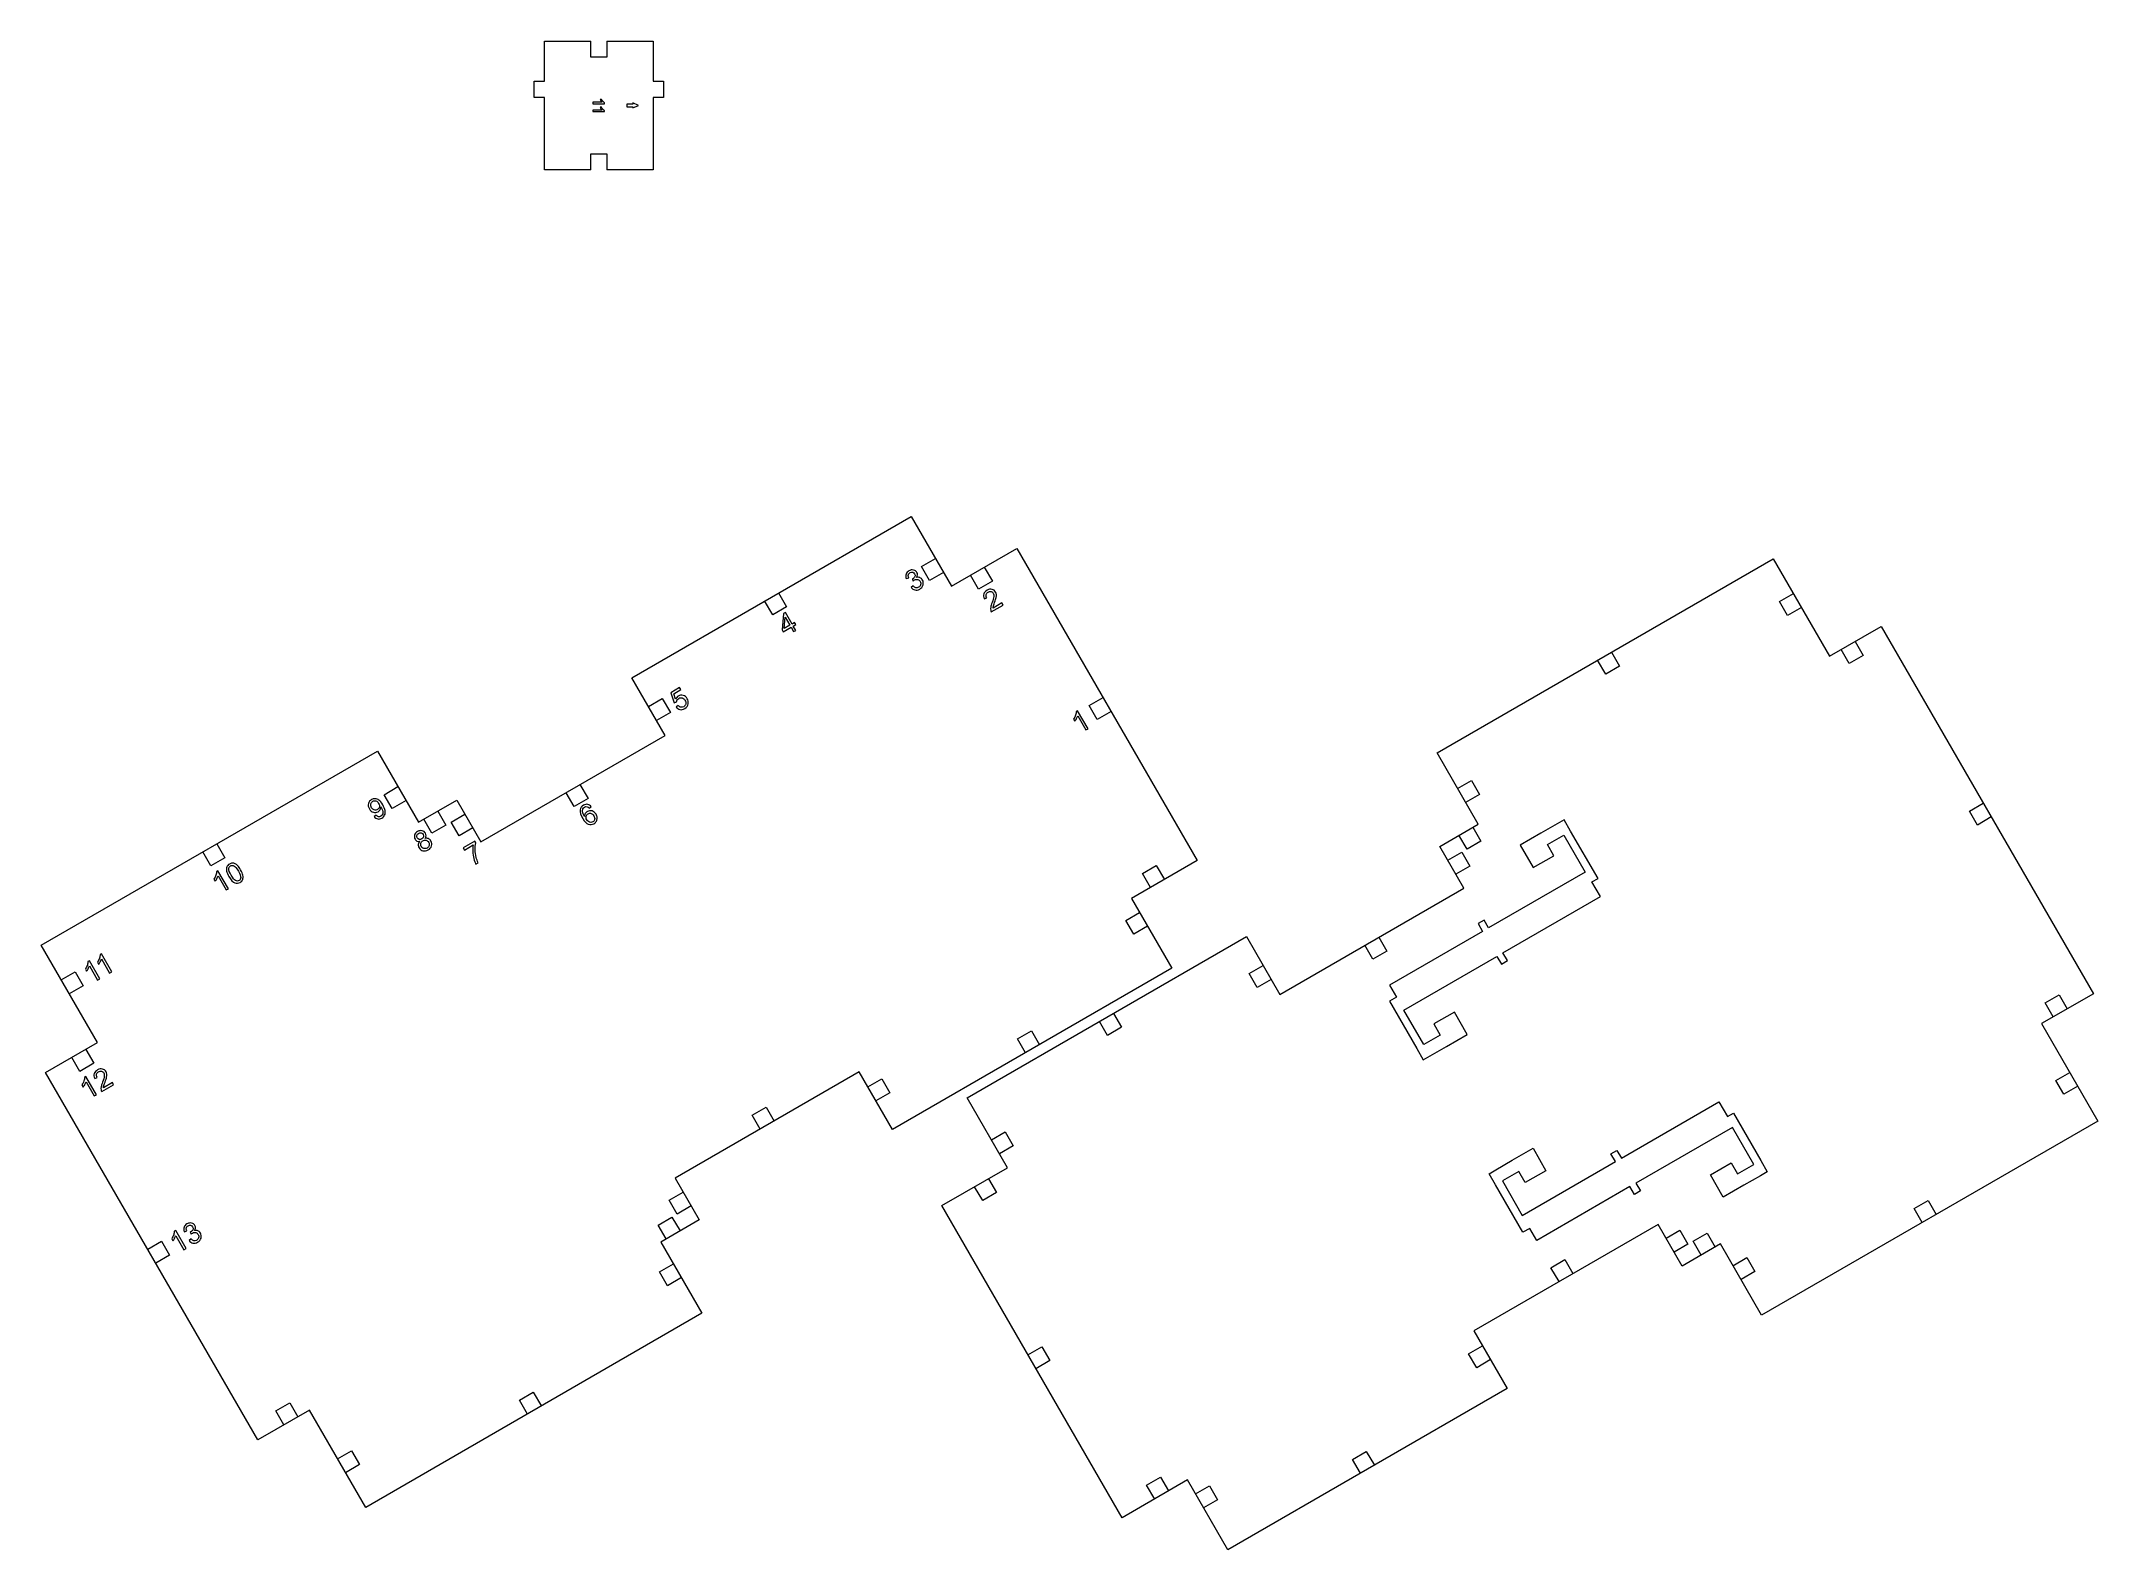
# Model space of a CAD drawing. Header units: millimetres. Extents: x -302 to 299, y -151 to 290.
import ezdxf

# ---------------------------------------------------------------- set-up
doc = ezdxf.new("R2010")
doc.units = ezdxf.units.MM
doc.header["$MEASUREMENT"] = 0
doc.layers.add('Layer 1', color=7, linetype='Continuous')

msp = doc.modelspace()

# ---------------------------------------------------------------- linework, layer by layer
at = {"layer": 'Layer 1', "color": 250, "lineweight": 9}
for points, knots in [([(-155.0092, 277.9459), (-155.0092, 277.9459), (-155.0092, 289.691), (-155.0092, 289.691), (-155.0092, 289.691), (-155.0092, 289.691), (-141.4836, 289.691), (-141.4836, 289.691)], [0, 0, 0, 0, 0.33333333, 0.33333333, 0.33333333, 0.33333333, 1, 1, 1, 1]), ([(-136.7848, 289.691), (-136.7848, 289.691), (-136.7848, 284.992), (-136.7848, 284.992), (-136.7848, 284.992), (-136.7848, 284.992), (-141.4836, 284.992), (-141.4836, 284.992), (-141.4836, 284.992), (-141.4836, 284.992), (-141.4836, 289.691), (-141.4836, 289.691)], [0, 0, 0, 0, 0.25, 0.25, 0.25, 0.25, 0.5, 0.5, 0.5, 0.5, 1, 1, 1, 1]), ([(-136.7848, 289.691), (-136.7848, 289.691), (-123.2592, 289.691), (-123.2592, 289.691), (-123.2592, 289.691), (-123.2592, 289.691), (-123.2592, 277.9459), (-123.2592, 277.9459)], [0, 0, 0, 0, 0.33333333, 0.33333333, 0.33333333, 0.33333333, 1, 1, 1, 1]), ([(-154.9812, 273.2469), (-154.9812, 273.2469), (-158.0292, 273.2469), (-158.0292, 273.2469), (-158.0292, 273.2469), (-158.0292, 273.2469), (-158.0292, 277.9459), (-158.0292, 277.9459), (-158.0292, 277.9459), (-158.0292, 277.9459), (-154.9812, 277.9459), (-154.9812, 277.9459)], [0, 0, 0, 0, 0.25, 0.25, 0.25, 0.25, 0.5, 0.5, 0.5, 0.5, 1, 1, 1, 1]), ([(-123.2588, 277.9459), (-123.2588, 277.9459), (-120.2108, 277.9459), (-120.2108, 277.9459), (-120.2108, 277.9459), (-120.2108, 277.9459), (-120.2108, 273.2469), (-120.2108, 273.2469), (-120.2108, 273.2469), (-120.2108, 273.2469), (-123.2588, 273.2469), (-123.2588, 273.2469)], [0, 0, 0, 0, 0.25, 0.25, 0.25, 0.25, 0.5, 0.5, 0.5, 0.5, 1, 1, 1, 1]), ([(-141.4836, 252.1038), (-141.4836, 252.1038), (-155.0092, 252.1038), (-155.0092, 252.1038), (-155.0092, 252.1038), (-155.0092, 252.1038), (-155.0092, 273.2469), (-155.0092, 273.2469)], [0, 0, 0, 0, 0.33333333, 0.33333333, 0.33333333, 0.33333333, 1, 1, 1, 1]), ([(-123.2592, 273.2469), (-123.2592, 273.2469), (-123.2592, 273.1589), (-123.2592, 273.1589), (-123.2592, 273.1589), (-123.2592, 273.1589), (-123.2592, 252.1038), (-123.2592, 252.1038), (-123.2592, 252.1038), (-123.2592, 252.1038), (-136.7848, 252.1038), (-136.7848, 252.1038)], [0, 0, 0, 0, 0.25, 0.25, 0.25, 0.25, 0.5, 0.5, 0.5, 0.5, 1, 1, 1, 1]), ([(-141.4836, 252.1038), (-141.4836, 252.1038), (-141.4836, 256.8028), (-141.4836, 256.8028), (-141.4836, 256.8028), (-141.4836, 256.8028), (-136.7848, 256.8028), (-136.7848, 256.8028), (-136.7848, 256.8028), (-136.7848, 256.8028), (-136.7848, 252.1038), (-136.7848, 252.1038)], [0, 0, 0, 0, 0.25, 0.25, 0.25, 0.25, 0.5, 0.5, 0.5, 0.5, 1, 1, 1, 1]), ([(-38.3808, 134.4396), (-38.3808, 134.4396), (-42.4502, 132.0901), (-42.4502, 132.0901), (-42.4502, 132.0901), (-42.4502, 132.0901), (-44.7997, 136.1596), (-44.7997, 136.1596), (-44.7997, 136.1596), (-44.7997, 136.1596), (-40.7303, 138.5091), (-40.7303, 138.5091)], [0, 0, 0, 0, 0.25, 0.25, 0.25, 0.25, 0.5, 0.5, 0.5, 0.5, 1, 1, 1, 1]), ([(-26.4132, 135.9337), (-26.4132, 135.9337), (-24.0637, 131.8642), (-24.0637, 131.8642), (-24.0637, 131.8642), (-24.0637, 131.8642), (-28.1332, 129.5147), (-28.1332, 129.5147), (-28.1332, 129.5147), (-28.1332, 129.5147), (-30.4827, 133.5842), (-30.4827, 133.5842)], [0, 0, 0, 0, 0.25, 0.25, 0.25, 0.25, 0.5, 0.5, 0.5, 0.5, 1, 1, 1, 1]), ([(-86.5592, 128.4292), (-86.5592, 128.4292), (-84.2097, 124.3597), (-84.2097, 124.3597), (-84.2097, 124.3597), (-84.2097, 124.3597), (-88.2791, 122.0102), (-88.2791, 122.0102), (-88.2791, 122.0102), (-88.2791, 122.0102), (-90.6286, 126.0797), (-90.6286, 126.0797)], [0, 0, 0, 0, 0.25, 0.25, 0.25, 0.25, 0.5, 0.5, 0.5, 0.5, 1, 1, 1, 1]), ([(212.4472, 124.1757), (212.4472, 124.1757), (208.3778, 121.8262), (208.3778, 121.8262), (208.3778, 121.8262), (208.3778, 121.8262), (206.0283, 125.8956), (206.0283, 125.8956), (206.0283, 125.8956), (206.0283, 125.8956), (210.0977, 128.2451), (210.0977, 128.2451)], [0, 0, 0, 0, 0.25, 0.25, 0.25, 0.25, 0.5, 0.5, 0.5, 0.5, 1, 1, 1, 1]), ([(156.9498, 111.1233), (156.9498, 111.1233), (159.2993, 107.0539), (159.2993, 107.0539), (159.2993, 107.0539), (159.2993, 107.0539), (155.2298, 104.7044), (155.2298, 104.7044), (155.2298, 104.7044), (155.2298, 104.7044), (152.8803, 108.7738), (152.8803, 108.7738)], [0, 0, 0, 0, 0.25, 0.25, 0.25, 0.25, 0.5, 0.5, 0.5, 0.5, 1, 1, 1, 1]), ([(228.1619, 114.2224), (228.1619, 114.2224), (230.5114, 110.1529), (230.5114, 110.1529), (230.5114, 110.1529), (230.5114, 110.1529), (226.4419, 107.8034), (226.4419, 107.8034), (226.4419, 107.8034), (226.4419, 107.8034), (224.0924, 111.8729), (224.0924, 111.8729)], [0, 0, 0, 0, 0.25, 0.25, 0.25, 0.25, 0.5, 0.5, 0.5, 0.5, 1, 1, 1, 1]), ([(-124.6115, 95.2015), (-124.6115, 95.2015), (-120.542, 97.551), (-120.542, 97.551), (-120.542, 97.551), (-120.542, 97.551), (-118.1925, 93.4815), (-118.1925, 93.4815), (-118.1925, 93.4815), (-118.1925, 93.4815), (-122.262, 91.132), (-122.262, 91.132)], [0, 0, 0, 0, 0.25, 0.25, 0.25, 0.25, 0.5, 0.5, 0.5, 0.5, 1, 1, 1, 1]), ([(10.6345, 93.7816), (10.6345, 93.7816), (6.565, 91.4321), (6.565, 91.4321), (6.565, 91.4321), (6.565, 91.4321), (4.2155, 95.5016), (4.2155, 95.5016), (4.2155, 95.5016), (4.2155, 95.5016), (8.285, 97.8511), (8.285, 97.8511)], [0, 0, 0, 0, 0.25, 0.25, 0.25, 0.25, 0.5, 0.5, 0.5, 0.5, 1, 1, 1, 1]), ([(-144.6081, 72.398), (-144.6081, 72.398), (-142.2586, 68.3285), (-142.2586, 68.3285), (-142.2586, 68.3285), (-142.2586, 68.3285), (-146.328, 65.979), (-146.328, 65.979), (-146.328, 65.979), (-146.328, 65.979), (-148.6775, 70.0485), (-148.6775, 70.0485)], [0, 0, 0, 0, 0.25, 0.25, 0.25, 0.25, 0.5, 0.5, 0.5, 0.5, 1, 1, 1, 1]), ([(111.9411, 71.2449), (111.9411, 71.2449), (116.0105, 73.5944), (116.0105, 73.5944), (116.0105, 73.5944), (116.0105, 73.5944), (118.36, 69.525), (118.36, 69.525), (118.36, 69.525), (118.36, 69.525), (114.2906, 67.1755), (114.2906, 67.1755)], [0, 0, 0, 0, 0.25, 0.25, 0.25, 0.25, 0.5, 0.5, 0.5, 0.5, 1, 1, 1, 1]), ([(-195.4643, 67.7445), (-195.4643, 67.7445), (-199.5338, 65.395), (-199.5338, 65.395), (-199.5338, 65.395), (-199.5338, 65.395), (-201.8833, 69.4645), (-201.8833, 69.4645), (-201.8833, 69.4645), (-201.8833, 69.4645), (-197.8138, 71.814), (-197.8138, 71.814)], [0, 0, 0, 0, 0.25, 0.25, 0.25, 0.25, 0.5, 0.5, 0.5, 0.5, 1, 1, 1, 1]), ([(267.963, 62.9444), (267.963, 62.9444), (263.8935, 60.5949), (263.8935, 60.5949), (263.8935, 60.5949), (263.8935, 60.5949), (261.544, 64.6644), (261.544, 64.6644), (261.544, 64.6644), (261.544, 64.6644), (265.6135, 67.0139), (265.6135, 67.0139)], [0, 0, 0, 0, 0.25, 0.25, 0.25, 0.25, 0.5, 0.5, 0.5, 0.5, 1, 1, 1, 1]), ([(-186.1906, 64.6333), (-186.1906, 64.6333), (-183.8411, 60.5639), (-183.8411, 60.5639), (-183.8411, 60.5639), (-183.8411, 60.5639), (-187.9106, 58.2144), (-187.9106, 58.2144), (-187.9106, 58.2144), (-187.9106, 58.2144), (-190.2601, 62.2838), (-190.2601, 62.2838)], [0, 0, 0, 0, 0.25, 0.25, 0.25, 0.25, 0.5, 0.5, 0.5, 0.5, 1, 1, 1, 1]), ([(-175.8928, 59.747), (-175.8928, 59.747), (-179.9622, 57.3975), (-179.9622, 57.3975), (-179.9622, 57.3975), (-179.9622, 57.3975), (-182.3117, 61.467), (-182.3117, 61.467), (-182.3117, 61.467), (-182.3117, 61.467), (-178.2423, 63.8165), (-178.2423, 63.8165)], [0, 0, 0, 0, 0.25, 0.25, 0.25, 0.25, 0.5, 0.5, 0.5, 0.5, 1, 1, 1, 1]), ([(-250.7838, 55.1227), (-250.7838, 55.1227), (-248.4343, 51.0533), (-248.4343, 51.0533), (-248.4343, 51.0533), (-248.4343, 51.0533), (-252.5038, 48.7038), (-252.5038, 48.7038), (-252.5038, 48.7038), (-252.5038, 48.7038), (-254.8533, 52.7732), (-254.8533, 52.7732)], [0, 0, 0, 0, 0.25, 0.25, 0.25, 0.25, 0.5, 0.5, 0.5, 0.5, 1, 1, 1, 1]), ([(116.4174, 59.9384), (116.4174, 59.9384), (118.7669, 55.8689), (118.7669, 55.8689), (118.7669, 55.8689), (118.7669, 55.8689), (114.6974, 53.5194), (114.6974, 53.5194), (114.6974, 53.5194), (114.6974, 53.5194), (112.3479, 57.5889), (112.3479, 57.5889)], [0, 0, 0, 0, 0.25, 0.25, 0.25, 0.25, 0.5, 0.5, 0.5, 0.5, 1, 1, 1, 1]), ([(22.1518, 42.3157), (22.1518, 42.3157), (19.8023, 46.3851), (19.8023, 46.3851), (19.8023, 46.3851), (19.8023, 46.3851), (23.8717, 48.7346), (23.8717, 48.7346), (23.8717, 48.7346), (23.8717, 48.7346), (26.2212, 44.6652), (26.2212, 44.6652)], [0, 0, 0, 0, 0.25, 0.25, 0.25, 0.25, 0.5, 0.5, 0.5, 0.5, 1, 1, 1, 1]), ([(109.0806, 50.2973), (109.0806, 50.2973), (113.15, 52.6468), (113.15, 52.6468), (113.15, 52.6468), (113.15, 52.6468), (115.4995, 48.5774), (115.4995, 48.5774), (115.4995, 48.5774), (115.4995, 48.5774), (111.4301, 46.2279), (111.4301, 46.2279)], [0, 0, 0, 0, 0.25, 0.25, 0.25, 0.25, 0.5, 0.5, 0.5, 0.5, 1, 1, 1, 1]), ([(21.3374, 31.0042), (21.3374, 31.0042), (17.2679, 28.6547), (17.2679, 28.6547), (17.2679, 28.6547), (17.2679, 28.6547), (14.9184, 32.7241), (14.9184, 32.7241), (14.9184, 32.7241), (14.9184, 32.7241), (18.9879, 35.0736), (18.9879, 35.0736)], [0, 0, 0, 0, 0.25, 0.25, 0.25, 0.25, 0.5, 0.5, 0.5, 0.5, 1, 1, 1, 1]), ([(88.923, 27.8265), (88.923, 27.8265), (91.2725, 23.7571), (91.2725, 23.7571), (91.2725, 23.7571), (91.2725, 23.7571), (87.2031, 21.4076), (87.2031, 21.4076), (87.2031, 21.4076), (87.2031, 21.4076), (84.8536, 25.477), (84.8536, 25.477)], [0, 0, 0, 0, 0.25, 0.25, 0.25, 0.25, 0.5, 0.5, 0.5, 0.5, 1, 1, 1, 1]), ([(57.435, 15.4749), (57.435, 15.4749), (53.3656, 13.1254), (53.3656, 13.1254), (53.3656, 13.1254), (53.3656, 13.1254), (51.0161, 17.1949), (51.0161, 17.1949), (51.0161, 17.1949), (51.0161, 17.1949), (55.0855, 19.5444), (55.0855, 19.5444)], [0, 0, 0, 0, 0.25, 0.25, 0.25, 0.25, 0.5, 0.5, 0.5, 0.5, 1, 1, 1, 1]), ([(-296.2554, 15.3077), (-296.2554, 15.3077), (-292.1859, 17.6572), (-292.1859, 17.6572), (-292.1859, 17.6572), (-292.1859, 17.6572), (-289.8364, 13.5877), (-289.8364, 13.5877), (-289.8364, 13.5877), (-289.8364, 13.5877), (-293.9059, 11.2382), (-293.9059, 11.2382)], [0, 0, 0, 0, 0.25, 0.25, 0.25, 0.25, 0.5, 0.5, 0.5, 0.5, 1, 1, 1, 1]), ([(286.068, 4.528), (286.068, 4.528), (283.7185, 8.5975), (283.7185, 8.5975), (283.7185, 8.5975), (283.7185, 8.5975), (287.7879, 10.947), (287.7879, 10.947), (287.7879, 10.947), (287.7879, 10.947), (290.1374, 6.8775), (290.1374, 6.8775)], [0, 0, 0, 0, 0.25, 0.25, 0.25, 0.25, 0.5, 0.5, 0.5, 0.5, 1, 1, 1, 1]), ([(-14.3757, -5.9943), (-14.3757, -5.9943), (-16.7252, -1.9248), (-16.7252, -1.9248), (-16.7252, -1.9248), (-16.7252, -1.9248), (-12.6557, 0.4247), (-12.6557, 0.4247), (-12.6557, 0.4247), (-12.6557, 0.4247), (-10.3062, -3.6448), (-10.3062, -3.6448)], [0, 0, 0, 0, 0.25, 0.25, 0.25, 0.25, 0.5, 0.5, 0.5, 0.5, 1, 1, 1, 1]), ([(11.353, 5.5526), (11.353, 5.5526), (13.7025, 1.4831), (13.7025, 1.4831), (13.7025, 1.4831), (13.7025, 1.4831), (9.633, -0.8664), (9.633, -0.8664), (9.633, -0.8664), (9.633, -0.8664), (7.2835, 3.2031), (7.2835, 3.2031)], [0, 0, 0, 0, 0.25, 0.25, 0.25, 0.25, 0.5, 0.5, 0.5, 0.5, 1, 1, 1, 1]), ([(-289.0907, -4.9698), (-289.0907, -4.9698), (-286.7412, -9.0392), (-286.7412, -9.0392), (-286.7412, -9.0392), (-286.7412, -9.0392), (-290.8106, -11.3887), (-290.8106, -11.3887), (-290.8106, -11.3887), (-290.8106, -11.3887), (-293.1601, -7.3193), (-293.1601, -7.3193)], [0, 0, 0, 0, 0.25, 0.25, 0.25, 0.25, 0.5, 0.5, 0.5, 0.5, 1, 1, 1, 1]), ([(293.2327, -15.7494), (293.2327, -15.7494), (289.1632, -18.0989), (289.1632, -18.0989), (289.1632, -18.0989), (289.1632, -18.0989), (286.8137, -14.0294), (286.8137, -14.0294), (286.8137, -14.0294), (286.8137, -14.0294), (290.8832, -11.6799), (290.8832, -11.6799)], [0, 0, 0, 0, 0.25, 0.25, 0.25, 0.25, 0.5, 0.5, 0.5, 0.5, 1, 1, 1, 1]), ([(-60.4577, -15.9167), (-60.4577, -15.9167), (-56.3883, -13.5672), (-56.3883, -13.5672), (-56.3883, -13.5672), (-56.3883, -13.5672), (-54.0388, -17.6366), (-54.0388, -17.6366), (-54.0388, -17.6366), (-54.0388, -17.6366), (-58.1082, -19.9861), (-58.1082, -19.9861)], [0, 0, 0, 0, 0.25, 0.25, 0.25, 0.25, 0.5, 0.5, 0.5, 0.5, 1, 1, 1, 1]), ([(-91.9457, -28.2682), (-91.9457, -28.2682), (-94.2952, -24.1988), (-94.2952, -24.1988), (-94.2952, -24.1988), (-94.2952, -24.1988), (-90.2258, -21.8493), (-90.2258, -21.8493), (-90.2258, -21.8493), (-90.2258, -21.8493), (-87.8763, -25.9187), (-87.8763, -25.9187)], [0, 0, 0, 0, 0.25, 0.25, 0.25, 0.25, 0.5, 0.5, 0.5, 0.5, 1, 1, 1, 1]), ([(-24.3601, -31.4459), (-24.3601, -31.4459), (-20.2906, -29.0964), (-20.2906, -29.0964), (-20.2906, -29.0964), (-20.2906, -29.0964), (-17.9411, -33.1659), (-17.9411, -33.1659), (-17.9411, -33.1659), (-17.9411, -33.1659), (-22.0106, -35.5154), (-22.0106, -35.5154)], [0, 0, 0, 0, 0.25, 0.25, 0.25, 0.25, 0.5, 0.5, 0.5, 0.5, 1, 1, 1, 1]), ([(-112.1033, -50.739), (-112.1033, -50.739), (-116.1727, -53.0885), (-116.1727, -53.0885), (-116.1727, -53.0885), (-116.1727, -53.0885), (-118.5222, -49.0191), (-118.5222, -49.0191), (-118.5222, -49.0191), (-118.5222, -49.0191), (-114.4528, -46.6696), (-114.4528, -46.6696)], [0, 0, 0, 0, 0.25, 0.25, 0.25, 0.25, 0.5, 0.5, 0.5, 0.5, 1, 1, 1, 1]), ([(-25.1745, -42.7574), (-25.1745, -42.7574), (-22.825, -46.8268), (-22.825, -46.8268), (-22.825, -46.8268), (-22.825, -46.8268), (-26.8944, -49.1763), (-26.8944, -49.1763), (-26.8944, -49.1763), (-26.8944, -49.1763), (-29.2439, -45.1069), (-29.2439, -45.1069)], [0, 0, 0, 0, 0.25, 0.25, 0.25, 0.25, 0.5, 0.5, 0.5, 0.5, 1, 1, 1, 1]), ([(-119.4401, -60.3801), (-119.4401, -60.3801), (-121.7896, -56.3106), (-121.7896, -56.3106), (-121.7896, -56.3106), (-121.7896, -56.3106), (-117.7201, -53.9611), (-117.7201, -53.9611), (-117.7201, -53.9611), (-117.7201, -53.9611), (-115.3706, -58.0306), (-115.3706, -58.0306)], [0, 0, 0, 0, 0.25, 0.25, 0.25, 0.25, 0.5, 0.5, 0.5, 0.5, 1, 1, 1, 1]), ([(247.7611, -55.5645), (247.7611, -55.5645), (245.4116, -51.495), (245.4116, -51.495), (245.4116, -51.495), (245.4116, -51.495), (249.4811, -49.1455), (249.4811, -49.1455), (249.4811, -49.1455), (249.4811, -49.1455), (251.8306, -53.215), (251.8306, -53.215)], [0, 0, 0, 0, 0.25, 0.25, 0.25, 0.25, 0.5, 0.5, 0.5, 0.5, 1, 1, 1, 1]), ([(172.8701, -60.1888), (172.8701, -60.1888), (176.9395, -57.8393), (176.9395, -57.8393), (176.9395, -57.8393), (176.9395, -57.8393), (179.289, -61.9087), (179.289, -61.9087), (179.289, -61.9087), (179.289, -61.9087), (175.2196, -64.2582), (175.2196, -64.2582)], [0, 0, 0, 0, 0.25, 0.25, 0.25, 0.25, 0.5, 0.5, 0.5, 0.5, 1, 1, 1, 1]), ([(183.1679, -65.075), (183.1679, -65.075), (180.8184, -61.0056), (180.8184, -61.0056), (180.8184, -61.0056), (180.8184, -61.0056), (184.8879, -58.6561), (184.8879, -58.6561), (184.8879, -58.6561), (184.8879, -58.6561), (187.2374, -62.7255), (187.2374, -62.7255)], [0, 0, 0, 0, 0.25, 0.25, 0.25, 0.25, 0.5, 0.5, 0.5, 0.5, 1, 1, 1, 1]), ([(-270.9857, -63.3861), (-270.9857, -63.3861), (-266.9162, -61.0366), (-266.9162, -61.0366), (-266.9162, -61.0366), (-266.9162, -61.0366), (-264.5667, -65.1061), (-264.5667, -65.1061), (-264.5667, -65.1061), (-264.5667, -65.1061), (-268.6362, -67.4556), (-268.6362, -67.4556)], [0, 0, 0, 0, 0.25, 0.25, 0.25, 0.25, 0.5, 0.5, 0.5, 0.5, 1, 1, 1, 1]), ([(192.4416, -68.1862), (192.4416, -68.1862), (196.5111, -65.8367), (196.5111, -65.8367), (196.5111, -65.8367), (196.5111, -65.8367), (198.8606, -69.9062), (198.8606, -69.9062), (198.8606, -69.9062), (198.8606, -69.9062), (194.7911, -72.2557), (194.7911, -72.2557)], [0, 0, 0, 0, 0.25, 0.25, 0.25, 0.25, 0.5, 0.5, 0.5, 0.5, 1, 1, 1, 1]), ([(-114.9638, -71.6867), (-114.9638, -71.6867), (-119.0332, -74.0362), (-119.0332, -74.0362), (-119.0332, -74.0362), (-119.0332, -74.0362), (-121.3827, -69.9667), (-121.3827, -69.9667), (-121.3827, -69.9667), (-121.3827, -69.9667), (-117.3133, -67.6172), (-117.3133, -67.6172)], [0, 0, 0, 0, 0.25, 0.25, 0.25, 0.25, 0.5, 0.5, 0.5, 0.5, 1, 1, 1, 1]), ([(141.5854, -72.8397), (141.5854, -72.8397), (139.2359, -68.7702), (139.2359, -68.7702), (139.2359, -68.7702), (139.2359, -68.7702), (143.3053, -66.4207), (143.3053, -66.4207), (143.3053, -66.4207), (143.3053, -66.4207), (145.6548, -70.4902), (145.6548, -70.4902)], [0, 0, 0, 0, 0.25, 0.25, 0.25, 0.25, 0.5, 0.5, 0.5, 0.5, 1, 1, 1, 1]), ([(-13.6572, -94.2233), (-13.6572, -94.2233), (-9.5877, -91.8738), (-9.5877, -91.8738), (-9.5877, -91.8738), (-9.5877, -91.8738), (-7.2382, -95.9433), (-7.2382, -95.9433), (-7.2382, -95.9433), (-7.2382, -95.9433), (-11.3077, -98.2928), (-11.3077, -98.2928)], [0, 0, 0, 0, 0.25, 0.25, 0.25, 0.25, 0.5, 0.5, 0.5, 0.5, 1, 1, 1, 1]), ([(121.5888, -95.6432), (121.5888, -95.6432), (117.5193, -97.9927), (117.5193, -97.9927), (117.5193, -97.9927), (117.5193, -97.9927), (115.1698, -93.9233), (115.1698, -93.9233), (115.1698, -93.9233), (115.1698, -93.9233), (119.2393, -91.5738), (119.2393, -91.5738)], [0, 0, 0, 0, 0.25, 0.25, 0.25, 0.25, 0.5, 0.5, 0.5, 0.5, 1, 1, 1, 1]), ([(-159.9725, -111.5651), (-159.9725, -111.5651), (-162.322, -107.4956), (-162.322, -107.4956), (-162.322, -107.4956), (-162.322, -107.4956), (-158.2525, -105.1461), (-158.2525, -105.1461), (-158.2525, -105.1461), (-158.2525, -105.1461), (-155.903, -109.2156), (-155.903, -109.2156)], [0, 0, 0, 0, 0.25, 0.25, 0.25, 0.25, 0.5, 0.5, 0.5, 0.5, 1, 1, 1, 1]), ([(-231.1846, -114.6641), (-231.1846, -114.6641), (-233.5341, -110.5947), (-233.5341, -110.5947), (-233.5341, -110.5947), (-233.5341, -110.5947), (-229.4646, -108.2452), (-229.4646, -108.2452), (-229.4646, -108.2452), (-229.4646, -108.2452), (-227.1151, -112.3146), (-227.1151, -112.3146)], [0, 0, 0, 0, 0.25, 0.25, 0.25, 0.25, 0.5, 0.5, 0.5, 0.5, 1, 1, 1, 1]), ([(-215.4699, -124.6174), (-215.4699, -124.6174), (-211.4005, -122.2679), (-211.4005, -122.2679), (-211.4005, -122.2679), (-211.4005, -122.2679), (-209.051, -126.3374), (-209.051, -126.3374), (-209.051, -126.3374), (-209.051, -126.3374), (-213.1204, -128.6869), (-213.1204, -128.6869)], [0, 0, 0, 0, 0.25, 0.25, 0.25, 0.25, 0.5, 0.5, 0.5, 0.5, 1, 1, 1, 1]), ([(83.5365, -128.8709), (83.5365, -128.8709), (81.187, -124.8014), (81.187, -124.8014), (81.187, -124.8014), (81.187, -124.8014), (85.2564, -122.4519), (85.2564, -122.4519), (85.2564, -122.4519), (85.2564, -122.4519), (87.6059, -126.5214), (87.6059, -126.5214)], [0, 0, 0, 0, 0.25, 0.25, 0.25, 0.25, 0.5, 0.5, 0.5, 0.5, 1, 1, 1, 1]), ([(23.3905, -136.3754), (23.3905, -136.3754), (21.041, -132.306), (21.041, -132.306), (21.041, -132.306), (21.041, -132.306), (25.1105, -129.9565), (25.1105, -129.9565), (25.1105, -129.9565), (25.1105, -129.9565), (27.46, -134.0259), (27.46, -134.0259)], [0, 0, 0, 0, 0.25, 0.25, 0.25, 0.25, 0.5, 0.5, 0.5, 0.5, 1, 1, 1, 1]), ([(35.3581, -134.8814), (35.3581, -134.8814), (39.4275, -132.5319), (39.4275, -132.5319), (39.4275, -132.5319), (39.4275, -132.5319), (41.777, -136.6013), (41.777, -136.6013), (41.777, -136.6013), (41.777, -136.6013), (37.7076, -138.9508), (37.7076, -138.9508)], [0, 0, 0, 0, 0.25, 0.25, 0.25, 0.25, 0.5, 0.5, 0.5, 0.5, 1, 1, 1, 1])]:
    msp.add_open_spline(points, degree=3, knots=knots, dxfattribs=at)
at = {"layer": 'Layer 1', "color": 242, "lineweight": 9}
for points, knots in [([(-140.8487, 271.4182), (-140.8487, 271.4182), (-140.8487, 271.8371), (-140.8487, 271.8371), (-140.8487, 271.8371), (-140.8487, 271.8371), (-138.1773, 271.8371), (-138.1773, 271.8371), (-138.1773, 271.8371), (-138.2735, 271.9381), (-138.3697, 272.0701), (-138.4659, 272.2339), (-138.4659, 272.2339), (-138.5621, 272.3984), (-138.6345, 272.5455), (-138.6822, 272.6759), (-138.6822, 272.6759), (-138.6822, 272.6759), (-138.2775, 272.6759), (-138.2775, 272.6759), (-138.2775, 272.6759), (-138.167, 272.4414), (-138.0334, 272.2362), (-137.8768, 272.0605), (-137.8768, 272.0605), (-137.7194, 271.8856), (-137.5675, 271.7608), (-137.4197, 271.6876), (-137.4197, 271.6876), (-137.4197, 271.6876), (-137.4197, 271.4182), (-137.4197, 271.4182), (-137.4197, 271.4182), (-137.4197, 271.4182), (-140.8487, 271.4182), (-140.8487, 271.4182)], [0, 0, 0, 0, 0.1, 0.1, 0.1, 0.1, 0.2, 0.2, 0.2, 0.2, 0.3, 0.3, 0.3, 0.3, 0.4, 0.4, 0.4, 0.4, 0.5, 0.5, 0.5, 0.5, 0.6, 0.6, 0.6, 0.6, 0.7, 0.7, 0.7, 0.7, 0.8, 0.8, 0.8, 0.8, 1, 1, 1, 1]), ([(-130.9112, 271.2583), (-130.9112, 271.2583), (-129.1967, 271.2583), (-129.1967, 271.2583), (-129.1967, 271.2583), (-129.1967, 271.2583), (-129.1967, 271.6193), (-129.1967, 271.6193), (-129.1967, 271.6193), (-129.1967, 271.6193), (-127.4822, 270.8974), (-127.4822, 270.8974), (-127.4822, 270.8974), (-127.4822, 270.8974), (-129.1967, 270.1755), (-129.1967, 270.1755), (-129.1967, 270.1755), (-129.1967, 270.1755), (-129.1967, 270.5365), (-129.1967, 270.5365), (-129.1967, 270.5365), (-129.1967, 270.5365), (-130.9112, 270.5365), (-130.9112, 270.5365), (-130.9112, 270.5365), (-130.9112, 270.5365), (-130.9112, 271.2583), (-130.9112, 271.2583)], [0, 0, 0, 0, 0.125, 0.125, 0.125, 0.125, 0.25, 0.25, 0.25, 0.25, 0.375, 0.375, 0.375, 0.375, 0.5, 0.5, 0.5, 0.5, 0.625, 0.625, 0.625, 0.625, 0.75, 0.75, 0.75, 0.75, 1, 1, 1, 1]), ([(-140.8487, 269.1189), (-140.8487, 269.1189), (-140.8487, 269.5378), (-140.8487, 269.5378), (-140.8487, 269.5378), (-140.8487, 269.5378), (-138.1773, 269.5378), (-138.1773, 269.5378), (-138.1773, 269.5378), (-138.2735, 269.6388), (-138.3697, 269.7708), (-138.4659, 269.9346), (-138.4659, 269.9346), (-138.5621, 270.0992), (-138.6345, 270.2462), (-138.6822, 270.3766), (-138.6822, 270.3766), (-138.6822, 270.3766), (-138.2775, 270.3766), (-138.2775, 270.3766), (-138.2775, 270.3766), (-138.167, 270.1421), (-138.0334, 269.9369), (-137.8768, 269.7612), (-137.8768, 269.7612), (-137.7194, 269.5863), (-137.5675, 269.4615), (-137.4197, 269.3884), (-137.4197, 269.3884), (-137.4197, 269.3884), (-137.4197, 269.1189), (-137.4197, 269.1189), (-137.4197, 269.1189), (-137.4197, 269.1189), (-140.8487, 269.1189), (-140.8487, 269.1189)], [0, 0, 0, 0, 0.1, 0.1, 0.1, 0.1, 0.2, 0.2, 0.2, 0.2, 0.3, 0.3, 0.3, 0.3, 0.4, 0.4, 0.4, 0.4, 0.5, 0.5, 0.5, 0.5, 0.6, 0.6, 0.6, 0.6, 0.7, 0.7, 0.7, 0.7, 0.8, 0.8, 0.8, 0.8, 1, 1, 1, 1]), ([(-47.8323, 130.0571), (-47.8323, 130.0571), (-47.2377, 130.5145), (-47.2377, 130.5145), (-47.2377, 130.5145), (-46.9522, 130.1921), (-46.6746, 130.0021), (-46.4043, 129.943), (-46.4043, 129.943), (-46.1327, 129.8847), (-45.8699, 129.929), (-45.6145, 130.0764), (-45.6145, 130.0764), (-45.3114, 130.2514), (-45.1154, 130.5047), (-45.0278, 130.8356), (-45.0278, 130.8356), (-44.9414, 131.1657), (-44.9867, 131.4867), (-45.1659, 131.797), (-45.1659, 131.797), (-45.3366, 132.0928), (-45.5742, 132.2815), (-45.8781, 132.3618), (-45.8781, 132.3618), (-46.1832, 132.4415), (-46.4846, 132.3963), (-46.7827, 132.2241), (-46.7827, 132.2241), (-46.9049, 132.1536), (-47.0423, 132.0416), (-47.1957, 131.8895), (-47.1957, 131.8895), (-47.1957, 131.8895), (-47.4503, 132.4969), (-47.4503, 132.4969), (-47.4503, 132.4969), (-47.4047, 132.5168), (-47.3691, 132.5341), (-47.3421, 132.5496), (-47.3421, 132.5496), (-47.0684, 132.7077), (-46.8632, 132.9222), (-46.7257, 133.1922), (-46.7257, 133.1922), (-46.5883, 133.4622), (-46.606, 133.7469), (-46.7782, 134.0452), (-46.7782, 134.0452), (-46.9144, 134.281), (-47.1086, 134.4312), (-47.3576, 134.4927), (-47.3576, 134.4927), (-47.6073, 134.5555), (-47.859, 134.5145), (-48.1119, 134.3684), (-48.1119, 134.3684), (-48.3625, 134.2238), (-48.5256, 134.0237), (-48.6015, 133.7713), (-48.6015, 133.7713), (-48.6779, 133.517), (-48.6486, 133.2179), (-48.5142, 132.875), (-48.5142, 132.875), (-48.5142, 132.875), (-49.2246, 132.6181), (-49.2246, 132.6181), (-49.2246, 132.6181), (-49.3961, 133.0958), (-49.4098, 133.5343), (-49.268, 133.9324), (-49.268, 133.9324), (-49.1251, 134.331), (-48.8471, 134.6511), (-48.4316, 134.891), (-48.4316, 134.891), (-48.1456, 135.0561), (-47.8457, 135.1462), (-47.5345, 135.163), (-47.5345, 135.163), (-47.2224, 135.1785), (-46.9412, 135.1176), (-46.6901, 134.9791), (-46.6901, 134.9791), (-46.4403, 134.8399), (-46.2457, 134.6524), (-46.1074, 134.4128), (-46.1074, 134.4128), (-45.9769, 134.1868), (-45.9187, 133.945), (-45.933, 133.6875), (-45.933, 133.6875), (-45.948, 133.4311), (-46.0422, 133.1796), (-46.2171, 132.932), (-46.2171, 132.932), (-45.8657, 133.0403), (-45.5389, 133.0303), (-45.2361, 132.9036), (-45.2361, 132.9036), (-44.9351, 132.7776), (-44.6866, 132.5447), (-44.4911, 132.2061), (-44.4911, 132.2061), (-44.2265, 131.7478), (-44.1684, 131.2632), (-44.3191, 130.751), (-44.3191, 130.751), (-44.4685, 130.2394), (-44.7997, 129.8365), (-45.3105, 129.5416), (-45.3105, 129.5416), (-45.7712, 129.2756), (-46.2327, 129.1915), (-46.6958, 129.2908), (-46.6958, 129.2908), (-47.1581, 129.3889), (-47.537, 129.6443), (-47.8323, 130.0571)], [0, 0, 0, 0, 0.03225806, 0.03225806, 0.03225806, 0.03225806, 0.06451613, 0.06451613, 0.06451613, 0.06451613, 0.09677419, 0.09677419, 0.09677419, 0.09677419, 0.12903226, 0.12903226, 0.12903226, 0.12903226, 0.16129032, 0.16129032, 0.16129032, 0.16129032, 0.19354839, 0.19354839, 0.19354839, 0.19354839, 0.22580645, 0.22580645, 0.22580645, 0.22580645, 0.25806452, 0.25806452, 0.25806452, 0.25806452, 0.29032258, 0.29032258, 0.29032258, 0.29032258, 0.32258065, 0.32258065, 0.32258065, 0.32258065, 0.35483871, 0.35483871, 0.35483871, 0.35483871, 0.38709677, 0.38709677, 0.38709677, 0.38709677, 0.41935484, 0.41935484, 0.41935484, 0.41935484, 0.4516129, 0.4516129, 0.4516129, 0.4516129, 0.48387097, 0.48387097, 0.48387097, 0.48387097, 0.51612903, 0.51612903, 0.51612903, 0.51612903, 0.5483871, 0.5483871, 0.5483871, 0.5483871, 0.58064516, 0.58064516, 0.58064516, 0.58064516, 0.61290323, 0.61290323, 0.61290323, 0.61290323, 0.64516129, 0.64516129, 0.64516129, 0.64516129, 0.67741935, 0.67741935, 0.67741935, 0.67741935, 0.70967742, 0.70967742, 0.70967742, 0.70967742, 0.74193548, 0.74193548, 0.74193548, 0.74193548, 0.77419355, 0.77419355, 0.77419355, 0.77419355, 0.80645161, 0.80645161, 0.80645161, 0.80645161, 0.83870968, 0.83870968, 0.83870968, 0.83870968, 0.87096774, 0.87096774, 0.87096774, 0.87096774, 0.90322581, 0.90322581, 0.90322581, 0.90322581, 0.93548387, 0.93548387, 0.93548387, 0.93548387, 1, 1, 1, 1]), ([(-21.2569, 125.5016), (-21.2569, 125.5016), (-20.8992, 124.8821), (-20.8992, 124.8821), (-20.8992, 124.8821), (-20.8992, 124.8821), (-24.3686, 122.879), (-24.3686, 122.879), (-24.3686, 122.879), (-24.4631, 123.0314), (-24.5248, 123.1946), (-24.5523, 123.3693), (-24.5523, 123.3693), (-24.6012, 123.6572), (-24.5935, 123.9712), (-24.5318, 124.3131), (-24.5318, 124.3131), (-24.4683, 124.6545), (-24.3402, 125.082), (-24.1473, 125.5943), (-24.1473, 125.5943), (-23.8467, 126.3918), (-23.6744, 126.9851), (-23.632, 127.3746), (-23.632, 127.3746), (-23.5889, 127.7628), (-23.6383, 128.0797), (-23.7787, 128.3229), (-23.7787, 128.3229), (-23.9261, 128.5783), (-24.1419, 128.7405), (-24.4257, 128.8113), (-24.4257, 128.8113), (-24.7099, 128.8803), (-24.9989, 128.8307), (-25.2923, 128.6613), (-25.2923, 128.6613), (-25.6026, 128.4821), (-25.7971, 128.246), (-25.8749, 127.9517), (-25.8749, 127.9517), (-25.9547, 127.6581), (-25.8998, 127.3459), (-25.7126, 127.0157), (-25.7126, 127.0157), (-25.7126, 127.0157), (-26.4137, 126.7005), (-26.4137, 126.7005), (-26.4137, 126.7005), (-26.6542, 127.2216), (-26.7005, 127.6968), (-26.5543, 128.1266), (-26.5543, 128.1266), (-26.4081, 128.5565), (-26.0845, 128.9159), (-25.5859, 129.2038), (-25.5859, 129.2038), (-25.0824, 129.4945), (-24.6029, 129.584), (-24.1487, 129.4747), (-24.1487, 129.4747), (-23.6926, 129.3649), (-23.3463, 129.1037), (-23.1079, 128.6907), (-23.1079, 128.6907), (-22.9865, 128.4805), (-22.9101, 128.2492), (-22.8797, 127.9962), (-22.8797, 127.9962), (-22.8481, 127.7441), (-22.8676, 127.4477), (-22.9377, 127.1089), (-22.9377, 127.1089), (-23.0071, 126.7691), (-23.1605, 126.27), (-23.3978, 125.6115), (-23.3978, 125.6115), (-23.5963, 125.0635), (-23.7174, 124.7003), (-23.7604, 124.5206), (-23.7604, 124.5206), (-23.8041, 124.3423), (-23.8274, 124.174), (-23.8317, 124.015), (-23.8317, 124.015), (-23.8317, 124.015), (-21.2569, 125.5016), (-21.2569, 125.5016)], [0, 0, 0, 0, 0.04347826, 0.04347826, 0.04347826, 0.04347826, 0.08695652, 0.08695652, 0.08695652, 0.08695652, 0.13043478, 0.13043478, 0.13043478, 0.13043478, 0.17391304, 0.17391304, 0.17391304, 0.17391304, 0.2173913, 0.2173913, 0.2173913, 0.2173913, 0.26086957, 0.26086957, 0.26086957, 0.26086957, 0.30434783, 0.30434783, 0.30434783, 0.30434783, 0.34782609, 0.34782609, 0.34782609, 0.34782609, 0.39130435, 0.39130435, 0.39130435, 0.39130435, 0.43478261, 0.43478261, 0.43478261, 0.43478261, 0.47826087, 0.47826087, 0.47826087, 0.47826087, 0.52173913, 0.52173913, 0.52173913, 0.52173913, 0.56521739, 0.56521739, 0.56521739, 0.56521739, 0.60869565, 0.60869565, 0.60869565, 0.60869565, 0.65217391, 0.65217391, 0.65217391, 0.65217391, 0.69565217, 0.69565217, 0.69565217, 0.69565217, 0.73913043, 0.73913043, 0.73913043, 0.73913043, 0.7826087, 0.7826087, 0.7826087, 0.7826087, 0.82608696, 0.82608696, 0.82608696, 0.82608696, 0.86956522, 0.86956522, 0.86956522, 0.86956522, 0.91304348, 0.91304348, 0.91304348, 0.91304348, 1, 1, 1, 1]), ([(-82.1701, 117.1198), (-82.1701, 117.1198), (-82.8954, 118.376), (-82.8954, 118.376), (-82.8954, 118.376), (-82.8954, 118.376), (-85.1721, 117.0615), (-85.1721, 117.0615), (-85.1721, 117.0615), (-85.1721, 117.0615), (-85.5136, 117.653), (-85.5136, 117.653), (-85.5136, 117.653), (-85.5136, 117.653), (-85.0819, 122.4369), (-85.0819, 122.4369), (-85.0819, 122.4369), (-85.0819, 122.4369), (-84.5552, 122.741), (-84.5552, 122.741), (-84.5552, 122.741), (-84.5552, 122.741), (-82.5917, 119.34), (-82.5917, 119.34), (-82.5917, 119.34), (-82.5917, 119.34), (-81.8828, 119.7493), (-81.8828, 119.7493), (-81.8828, 119.7493), (-81.8828, 119.7493), (-81.5413, 119.1578), (-81.5413, 119.1578), (-81.5413, 119.1578), (-81.5413, 119.1578), (-82.2502, 118.7485), (-82.2502, 118.7485), (-82.2502, 118.7485), (-82.2502, 118.7485), (-81.5249, 117.4923), (-81.5249, 117.4923), (-81.5249, 117.4923), (-81.5249, 117.4923), (-82.1701, 117.1198), (-82.1701, 117.1198)], [0, 0, 0, 0, 0.08333333, 0.08333333, 0.08333333, 0.08333333, 0.16666667, 0.16666667, 0.16666667, 0.16666667, 0.25, 0.25, 0.25, 0.25, 0.33333333, 0.33333333, 0.33333333, 0.33333333, 0.41666667, 0.41666667, 0.41666667, 0.41666667, 0.5, 0.5, 0.5, 0.5, 0.58333333, 0.58333333, 0.58333333, 0.58333333, 0.66666667, 0.66666667, 0.66666667, 0.66666667, 0.75, 0.75, 0.75, 0.75, 0.83333333, 0.83333333, 0.83333333, 0.83333333, 1, 1, 1, 1]), ([(-83.2369, 118.9675), (-83.2369, 118.9675), (-84.6028, 121.3334), (-84.6028, 121.3334), (-84.6028, 121.3334), (-84.6028, 121.3334), (-84.8794, 118.0192), (-84.8794, 118.0192), (-84.8794, 118.0192), (-84.8794, 118.0192), (-83.2369, 118.9675), (-83.2369, 118.9675)], [0, 0, 0, 0, 0.25, 0.25, 0.25, 0.25, 0.5, 0.5, 0.5, 0.5, 1, 1, 1, 1]), ([(-116.5166, 95.1121), (-116.5166, 95.1121), (-115.8728, 95.5604), (-115.8728, 95.5604), (-115.8728, 95.5604), (-115.6321, 95.2594), (-115.3736, 95.0796), (-115.0955, 95.0185), (-115.0955, 95.0185), (-114.8162, 94.9582), (-114.5483, 95.0021), (-114.2904, 95.1509), (-114.2904, 95.1509), (-113.9801, 95.3301), (-113.7851, 95.5992), (-113.7059, 95.9561), (-113.7059, 95.9561), (-113.6263, 96.3148), (-113.698, 96.6874), (-113.9209, 97.0735), (-113.9209, 97.0735), (-114.1333, 97.4413), (-114.4031, 97.6717), (-114.7325, 97.7651), (-114.7325, 97.7651), (-115.0618, 97.8585), (-115.3932, 97.8089), (-115.7281, 97.6156), (-115.7281, 97.6156), (-115.9358, 97.4956), (-116.0953, 97.34), (-116.2084, 97.1493), (-116.2084, 97.1493), (-116.3214, 96.9585), (-116.3816, 96.7608), (-116.3902, 96.5555), (-116.3902, 96.5555), (-116.3902, 96.5555), (-117.0403, 96.2844), (-117.0403, 96.2844), (-117.0403, 96.2844), (-117.0403, 96.2844), (-118.0884, 99.2738), (-118.0884, 99.2738), (-118.0884, 99.2738), (-118.0884, 99.2738), (-115.478, 100.7809), (-115.478, 100.7809), (-115.478, 100.7809), (-115.478, 100.7809), (-115.1224, 100.165), (-115.1224, 100.165), (-115.1224, 100.165), (-115.1224, 100.165), (-117.2171, 98.9556), (-117.2171, 98.9556), (-117.2171, 98.9556), (-117.2171, 98.9556), (-116.6864, 97.3817), (-116.6864, 97.3817), (-116.6864, 97.3817), (-116.4981, 97.7837), (-116.2304, 98.0849), (-115.8845, 98.2846), (-115.8845, 98.2846), (-115.4263, 98.5491), (-114.9483, 98.6132), (-114.4497, 98.4775), (-114.4497, 98.4775), (-113.9509, 98.3418), (-113.5576, 98.0246), (-113.2698, 97.5261), (-113.2698, 97.5261), (-112.9953, 97.0507), (-112.8975, 96.5596), (-112.9741, 96.0543), (-112.9741, 96.0543), (-113.0665, 95.4355), (-113.4032, 94.9576), (-113.9849, 94.6218), (-113.9849, 94.6218), (-114.4627, 94.3459), (-114.9295, 94.254), (-115.3858, 94.3474), (-115.3858, 94.3474), (-115.8423, 94.4408), (-116.2191, 94.6957), (-116.5166, 95.1121)], [0, 0, 0, 0, 0.04347826, 0.04347826, 0.04347826, 0.04347826, 0.08695652, 0.08695652, 0.08695652, 0.08695652, 0.13043478, 0.13043478, 0.13043478, 0.13043478, 0.17391304, 0.17391304, 0.17391304, 0.17391304, 0.2173913, 0.2173913, 0.2173913, 0.2173913, 0.26086957, 0.26086957, 0.26086957, 0.26086957, 0.30434783, 0.30434783, 0.30434783, 0.30434783, 0.34782609, 0.34782609, 0.34782609, 0.34782609, 0.39130435, 0.39130435, 0.39130435, 0.39130435, 0.43478261, 0.43478261, 0.43478261, 0.43478261, 0.47826087, 0.47826087, 0.47826087, 0.47826087, 0.52173913, 0.52173913, 0.52173913, 0.52173913, 0.56521739, 0.56521739, 0.56521739, 0.56521739, 0.60869565, 0.60869565, 0.60869565, 0.60869565, 0.65217391, 0.65217391, 0.65217391, 0.65217391, 0.69565217, 0.69565217, 0.69565217, 0.69565217, 0.73913043, 0.73913043, 0.73913043, 0.73913043, 0.7826087, 0.7826087, 0.7826087, 0.7826087, 0.82608696, 0.82608696, 0.82608696, 0.82608696, 0.86956522, 0.86956522, 0.86956522, 0.86956522, 0.91304348, 0.91304348, 0.91304348, 0.91304348, 1, 1, 1, 1]), ([(3.9063, 88.7454), (3.9063, 88.7454), (3.2623, 88.3736), (3.2623, 88.3736), (3.2623, 88.3736), (3.2623, 88.3736), (0.8916, 92.4798), (0.8916, 92.4798), (0.8916, 92.4798), (0.8218, 92.2422), (0.7043, 91.9773), (0.5379, 91.684), (0.5379, 91.684), (0.3703, 91.3901), (0.2084, 91.1484), (0.0504, 90.9594), (0.0504, 90.9594), (0.0504, 90.9594), (-0.3087, 91.5814), (-0.3087, 91.5814), (-0.3087, 91.5814), (-0.0464, 91.9594), (0.1504, 92.3467), (0.2815, 92.7435), (0.2815, 92.7435), (0.4106, 93.1406), (0.4678, 93.4848), (0.449, 93.777), (0.449, 93.777), (0.449, 93.777), (0.8632, 94.0161), (0.8632, 94.0161), (0.8632, 94.0161), (0.8632, 94.0161), (3.9063, 88.7454), (3.9063, 88.7454)], [0, 0, 0, 0, 0.1, 0.1, 0.1, 0.1, 0.2, 0.2, 0.2, 0.2, 0.3, 0.3, 0.3, 0.3, 0.4, 0.4, 0.4, 0.4, 0.5, 0.5, 0.5, 0.5, 0.6, 0.6, 0.6, 0.6, 0.7, 0.7, 0.7, 0.7, 0.8, 0.8, 0.8, 0.8, 1, 1, 1, 1]), ([(-204.7675, 63.0773), (-204.7675, 63.0773), (-204.181, 63.4926), (-204.181, 63.4926), (-204.181, 63.4926), (-203.9605, 63.2321), (-203.7383, 63.0785), (-203.5142, 63.0319), (-203.5142, 63.0319), (-203.2908, 62.9865), (-203.0633, 63.0299), (-202.8311, 63.1639), (-202.8311, 63.1639), (-202.6332, 63.2782), (-202.4857, 63.4236), (-202.3896, 63.6013), (-202.3896, 63.6013), (-202.2927, 63.7779), (-202.2403, 63.9694), (-202.2325, 64.1759), (-202.2325, 64.1759), (-202.2235, 64.3832), (-202.2625, 64.6344), (-202.3459, 64.9284), (-202.3459, 64.9284), (-202.4313, 65.223), (-202.55, 65.5048), (-202.7045, 65.7724), (-202.7045, 65.7724), (-202.7208, 65.8005), (-202.7474, 65.8438), (-202.7823, 65.8986), (-202.7823, 65.8986), (-202.794, 65.6197), (-202.8733, 65.3507), (-203.0223, 65.0952), (-203.0223, 65.0952), (-203.1718, 64.8378), (-203.3771, 64.6346), (-203.6362, 64.485), (-203.6362, 64.485), (-204.0712, 64.2338), (-204.5301, 64.179), (-205.0128, 64.3208), (-205.0128, 64.3208), (-205.4955, 64.4625), (-205.8849, 64.79), (-206.1827, 65.3057), (-206.1827, 65.3057), (-206.4903, 65.8386), (-206.5809, 66.3566), (-206.4545, 66.8629), (-206.4545, 66.8629), (-206.3281, 67.3694), (-206.0284, 67.759), (-205.5554, 68.0321), (-205.5554, 68.0321), (-205.2145, 68.2289), (-204.8493, 68.316), (-204.4599, 68.2964), (-204.4599, 68.2964), (-204.0718, 68.2761), (-203.705, 68.1375), (-203.3622, 67.8825), (-203.3622, 67.8825), (-203.0194, 67.6274), (-202.6617, 67.1772), (-202.2891, 66.5319), (-202.2891, 66.5319), (-201.9025, 65.8623), (-201.6663, 65.2866), (-201.5817, 64.8043), (-201.5817, 64.8043), (-201.4991, 64.3224), (-201.5411, 63.8957), (-201.7083, 63.5221), (-201.7083, 63.5221), (-201.8768, 63.1478), (-202.1529, 62.85), (-202.5403, 62.6263), (-202.5403, 62.6263), (-202.9509, 62.3892), (-203.3514, 62.3095), (-203.7436, 62.3878), (-203.7436, 62.3878), (-204.1352, 62.4648), (-204.4765, 62.6947), (-204.7675, 63.0773)], [0, 0, 0, 0, 0.04347826, 0.04347826, 0.04347826, 0.04347826, 0.08695652, 0.08695652, 0.08695652, 0.08695652, 0.13043478, 0.13043478, 0.13043478, 0.13043478, 0.17391304, 0.17391304, 0.17391304, 0.17391304, 0.2173913, 0.2173913, 0.2173913, 0.2173913, 0.26086957, 0.26086957, 0.26086957, 0.26086957, 0.30434783, 0.30434783, 0.30434783, 0.30434783, 0.34782609, 0.34782609, 0.34782609, 0.34782609, 0.39130435, 0.39130435, 0.39130435, 0.39130435, 0.43478261, 0.43478261, 0.43478261, 0.43478261, 0.47826087, 0.47826087, 0.47826087, 0.47826087, 0.52173913, 0.52173913, 0.52173913, 0.52173913, 0.56521739, 0.56521739, 0.56521739, 0.56521739, 0.60869565, 0.60869565, 0.60869565, 0.60869565, 0.65217391, 0.65217391, 0.65217391, 0.65217391, 0.69565217, 0.69565217, 0.69565217, 0.69565217, 0.73913043, 0.73913043, 0.73913043, 0.73913043, 0.7826087, 0.7826087, 0.7826087, 0.7826087, 0.82608696, 0.82608696, 0.82608696, 0.82608696, 0.86956522, 0.86956522, 0.86956522, 0.86956522, 0.91304348, 0.91304348, 0.91304348, 0.91304348, 1, 1, 1, 1]), ([(-203.4668, 66.9177), (-203.6799, 67.2868), (-203.9476, 67.5249), (-204.2692, 67.6276), (-204.2692, 67.6276), (-204.5928, 67.7308), (-204.8915, 67.7034), (-205.1689, 67.5432), (-205.1689, 67.5432), (-205.4549, 67.3781), (-205.6365, 67.1169), (-205.7143, 66.7607), (-205.7143, 66.7607), (-205.7915, 66.4034), (-205.7228, 66.0388), (-205.5083, 65.6673), (-205.5083, 65.6673), (-205.315, 65.3325), (-205.057, 65.1197), (-204.7346, 65.0272), (-204.7346, 65.0272), (-204.4123, 64.9346), (-204.1044, 64.974), (-203.8086, 65.1448), (-203.8086, 65.1448), (-203.5092, 65.3177), (-203.3247, 65.5626), (-203.2535, 65.8823), (-203.2535, 65.8823), (-203.1811, 66.2028), (-203.253, 66.5474), (-203.4668, 66.9177)], [0, 0, 0, 0, 0.11111111, 0.11111111, 0.11111111, 0.11111111, 0.22222222, 0.22222222, 0.22222222, 0.22222222, 0.33333333, 0.33333333, 0.33333333, 0.33333333, 0.44444444, 0.44444444, 0.44444444, 0.44444444, 0.55555556, 0.55555556, 0.55555556, 0.55555556, 0.66666667, 0.66666667, 0.66666667, 0.66666667, 0.77777778, 0.77777778, 0.77777778, 0.77777778, 1, 1, 1, 1]), ([(-141.3143, 65.9392), (-141.3143, 65.9392), (-141.9257, 65.5194), (-141.9257, 65.5194), (-141.9257, 65.5194), (-142.1293, 65.7392), (-142.3164, 65.8772), (-142.4872, 65.9301), (-142.4872, 65.9301), (-142.7684, 66.0138), (-143.0364, 65.9812), (-143.2918, 65.8338), (-143.2918, 65.8338), (-143.4971, 65.7152), (-143.6436, 65.5541), (-143.7325, 65.3497), (-143.7325, 65.3497), (-143.85, 65.0846), (-143.8852, 64.7759), (-143.8389, 64.4247), (-143.8389, 64.4247), (-143.7913, 64.0741), (-143.6188, 63.6343), (-143.3203, 63.106), (-143.3203, 63.106), (-143.3013, 63.4315), (-143.2134, 63.7168), (-143.0549, 63.9615), (-143.0549, 63.9615), (-142.8968, 64.2042), (-142.6942, 64.3979), (-142.4486, 64.5397), (-142.4486, 64.5397), (-142.0185, 64.788), (-141.5619, 64.8413), (-141.0774, 64.6992), (-141.0774, 64.6992), (-140.5928, 64.5569), (-140.2057, 64.2362), (-139.9164, 63.7351), (-139.9164, 63.7351), (-139.7259, 63.4052), (-139.6215, 63.058), (-139.5996, 62.6927), (-139.5996, 62.6927), (-139.5784, 62.3286), (-139.6484, 61.9981), (-139.8096, 61.7046), (-139.8096, 61.7046), (-139.971, 61.4111), (-140.2089, 61.1743), (-140.5242, 60.9922), (-140.5242, 60.9922), (-141.062, 60.6818), (-141.6131, 60.6259), (-142.1802, 60.8264), (-142.1802, 60.8264), (-142.7479, 61.025), (-143.2925, 61.579), (-143.816, 62.4857), (-143.816, 62.4857), (-144.4017, 63.5001), (-144.6401, 64.3449), (-144.531, 65.0223), (-144.531, 65.0223), (-144.4361, 65.6115), (-144.1125, 66.0671), (-143.5577, 66.3874), (-143.5577, 66.3874), (-143.1459, 66.6252), (-142.7403, 66.7046), (-142.3423, 66.6248), (-142.3423, 66.6248), (-141.945, 66.5462), (-141.6025, 66.3171), (-141.3143, 65.9392)], [0, 0, 0, 0, 0.05, 0.05, 0.05, 0.05, 0.1, 0.1, 0.1, 0.1, 0.15, 0.15, 0.15, 0.15, 0.2, 0.2, 0.2, 0.2, 0.25, 0.25, 0.25, 0.25, 0.3, 0.3, 0.3, 0.3, 0.35, 0.35, 0.35, 0.35, 0.4, 0.4, 0.4, 0.4, 0.45, 0.45, 0.45, 0.45, 0.5, 0.5, 0.5, 0.5, 0.55, 0.55, 0.55, 0.55, 0.6, 0.6, 0.6, 0.6, 0.65, 0.65, 0.65, 0.65, 0.7, 0.7, 0.7, 0.7, 0.75, 0.75, 0.75, 0.75, 0.8, 0.8, 0.8, 0.8, 0.85, 0.85, 0.85, 0.85, 0.9, 0.9, 0.9, 0.9, 1, 1, 1, 1]), ([(-142.6395, 62.1581), (-142.5111, 61.9357), (-142.3406, 61.7505), (-142.1294, 61.602), (-142.1294, 61.602), (-141.9181, 61.4535), (-141.6972, 61.3757), (-141.4673, 61.3668), (-141.4673, 61.3668), (-141.236, 61.3585), (-141.0265, 61.4077), (-140.8407, 61.515), (-140.8407, 61.515), (-140.5682, 61.6723), (-140.3983, 61.9171), (-140.3298, 62.25), (-140.3298, 62.25), (-140.2613, 62.5828), (-140.3357, 62.9374), (-140.553, 63.3138), (-140.553, 63.3138), (-140.7625, 63.6767), (-141.0241, 63.907), (-141.3379, 64.0045), (-141.3379, 64.0045), (-141.6517, 64.1019), (-141.9548, 64.0655), (-142.2481, 63.8962), (-142.2481, 63.8962), (-142.5402, 63.7275), (-142.727, 63.4811), (-142.8093, 63.155), (-142.8093, 63.155), (-142.8914, 62.8289), (-142.8349, 62.4966), (-142.6395, 62.1581)], [0, 0, 0, 0, 0.1, 0.1, 0.1, 0.1, 0.2, 0.2, 0.2, 0.2, 0.3, 0.3, 0.3, 0.3, 0.4, 0.4, 0.4, 0.4, 0.5, 0.5, 0.5, 0.5, 0.6, 0.6, 0.6, 0.6, 0.7, 0.7, 0.7, 0.7, 0.8, 0.8, 0.8, 0.8, 1, 1, 1, 1]), ([(-191.4167, 55.8505), (-191.7408, 55.7938), (-192.0191, 55.8188), (-192.2538, 55.9261), (-192.2538, 55.9261), (-192.4866, 56.0328), (-192.677, 56.213), (-192.823, 56.4659), (-192.823, 56.4659), (-193.0439, 56.8484), (-193.0918, 57.2477), (-192.9671, 57.6667), (-192.9671, 57.6667), (-192.8425, 58.0858), (-192.5538, 58.4267), (-192.098, 58.6899), (-192.098, 58.6899), (-191.6397, 58.9545), (-191.1937, 59.0344), (-190.76, 58.9296), (-190.76, 58.9296), (-190.3276, 58.824), (-190.0013, 58.5806), (-189.7805, 58.1981), (-189.7805, 58.1981), (-189.6401, 57.9549), (-189.5816, 57.7068), (-189.6042, 57.4526), (-189.6042, 57.4526), (-189.6288, 57.1988), (-189.7415, 56.948), (-189.9453, 56.7), (-189.9453, 56.7), (-189.5632, 56.7804), (-189.2203, 56.7536), (-188.9161, 56.6164), (-188.9161, 56.6164), (-188.6139, 56.4796), (-188.368, 56.2485), (-188.1811, 55.9247), (-188.1811, 55.9247), (-187.9214, 55.4749), (-187.863, 55.0067), (-188.0032, 54.5185), (-188.0032, 54.5185), (-188.1445, 54.0295), (-188.4743, 53.6355), (-188.9924, 53.3363), (-188.9924, 53.3363), (-189.5106, 53.0372), (-190.0155, 52.9493), (-190.5103, 53.0726), (-190.5103, 53.0726), (-191.0052, 53.1959), (-191.3848, 53.4867), (-191.6494, 53.945), (-191.6494, 53.945), (-191.8463, 54.2859), (-191.9246, 54.622), (-191.8844, 54.9532), (-191.8844, 54.9532), (-191.8448, 55.2824), (-191.6889, 55.5825), (-191.4167, 55.8505)], [0, 0, 0, 0, 0.05882353, 0.05882353, 0.05882353, 0.05882353, 0.11764706, 0.11764706, 0.11764706, 0.11764706, 0.17647059, 0.17647059, 0.17647059, 0.17647059, 0.23529412, 0.23529412, 0.23529412, 0.23529412, 0.29411765, 0.29411765, 0.29411765, 0.29411765, 0.35294118, 0.35294118, 0.35294118, 0.35294118, 0.41176471, 0.41176471, 0.41176471, 0.41176471, 0.47058824, 0.47058824, 0.47058824, 0.47058824, 0.52941176, 0.52941176, 0.52941176, 0.52941176, 0.58823529, 0.58823529, 0.58823529, 0.58823529, 0.64705882, 0.64705882, 0.64705882, 0.64705882, 0.70588235, 0.70588235, 0.70588235, 0.70588235, 0.76470588, 0.76470588, 0.76470588, 0.76470588, 0.82352941, 0.82352941, 0.82352941, 0.82352941, 0.88235294, 0.88235294, 0.88235294, 0.88235294, 1, 1, 1, 1]), ([(-192.177, 56.8682), (-192.0338, 56.6202), (-191.8359, 56.4639), (-191.5861, 56.398), (-191.5861, 56.398), (-191.335, 56.3328), (-191.0814, 56.3732), (-190.8259, 56.5207), (-190.8259, 56.5207), (-190.5779, 56.6639), (-190.4189, 56.8599), (-190.3505, 57.1081), (-190.3505, 57.1081), (-190.2818, 57.3563), (-190.3144, 57.5933), (-190.4449, 57.8194), (-190.4449, 57.8194), (-190.5818, 58.0565), (-190.7769, 58.2079), (-191.0336, 58.2746), (-191.0336, 58.2746), (-191.2905, 58.3414), (-191.54, 58.3049), (-191.7844, 58.1638), (-191.7844, 58.1638), (-192.03, 58.022), (-192.1883, 57.8247), (-192.2605, 57.5745), (-192.2605, 57.5745), (-192.3319, 57.323), (-192.3033, 57.087), (-192.177, 56.8682)], [0, 0, 0, 0, 0.11111111, 0.11111111, 0.11111111, 0.11111111, 0.22222222, 0.22222222, 0.22222222, 0.22222222, 0.33333333, 0.33333333, 0.33333333, 0.33333333, 0.44444444, 0.44444444, 0.44444444, 0.44444444, 0.55555556, 0.55555556, 0.55555556, 0.55555556, 0.66666667, 0.66666667, 0.66666667, 0.66666667, 0.77777778, 0.77777778, 0.77777778, 0.77777778, 1, 1, 1, 1]), ([(-190.985, 54.3237), (-190.8791, 54.1404), (-190.7321, 53.9874), (-190.5466, 53.8664), (-190.5466, 53.8664), (-190.3603, 53.7442), (-190.1538, 53.6857), (-189.9272, 53.6912), (-189.9272, 53.6912), (-189.7006, 53.6965), (-189.4885, 53.7554), (-189.2906, 53.8697), (-189.2906, 53.8697), (-188.9826, 54.0475), (-188.7856, 54.2933), (-188.7002, 54.6081), (-188.7002, 54.6081), (-188.614, 54.9219), (-188.6591, 55.2315), (-188.8355, 55.537), (-188.8355, 55.537), (-189.0147, 55.8474), (-189.2656, 56.0447), (-189.5892, 56.1284), (-189.5892, 56.1284), (-189.9129, 56.212), (-190.2306, 56.1639), (-190.541, 55.9847), (-190.541, 55.9847), (-190.8441, 55.8097), (-191.0366, 55.5648), (-191.1201, 55.2494), (-191.1201, 55.2494), (-191.203, 54.9327), (-191.1585, 54.6243), (-190.985, 54.3237)], [0, 0, 0, 0, 0.1, 0.1, 0.1, 0.1, 0.2, 0.2, 0.2, 0.2, 0.3, 0.3, 0.3, 0.3, 0.4, 0.4, 0.4, 0.4, 0.5, 0.5, 0.5, 0.5, 0.6, 0.6, 0.6, 0.6, 0.7, 0.7, 0.7, 0.7, 0.8, 0.8, 0.8, 0.8, 1, 1, 1, 1]), ([(-178.3933, 53.2935), (-178.3933, 53.2935), (-178.751, 53.913), (-178.751, 53.913), (-178.751, 53.913), (-178.751, 53.913), (-175.3536, 55.8745), (-175.3536, 55.8745), (-175.3536, 55.8745), (-175.3536, 55.8745), (-175.0644, 55.3735), (-175.0644, 55.3735), (-175.0644, 55.3735), (-175.1927, 54.8251), (-175.2508, 54.161), (-175.2395, 53.3822), (-175.2395, 53.3822), (-175.227, 52.6041), (-175.1305, 51.85), (-174.9497, 51.1249), (-174.9497, 51.1249), (-174.8253, 50.6102), (-174.6299, 50.0827), (-174.3633, 49.5392), (-174.3633, 49.5392), (-174.3633, 49.5392), (-175.0257, 49.1567), (-175.0257, 49.1567), (-175.0257, 49.1567), (-175.2569, 49.5741), (-175.4641, 50.1192), (-175.6468, 50.7942), (-175.6468, 50.7942), (-175.8288, 51.4679), (-175.9324, 52.161), (-175.9561, 52.8707), (-175.9561, 52.8707), (-175.9784, 53.5812), (-175.9351, 54.2173), (-175.8221, 54.7779), (-175.8221, 54.7779), (-175.8221, 54.7779), (-178.3933, 53.2935), (-178.3933, 53.2935)], [0, 0, 0, 0, 0.08333333, 0.08333333, 0.08333333, 0.08333333, 0.16666667, 0.16666667, 0.16666667, 0.16666667, 0.25, 0.25, 0.25, 0.25, 0.33333333, 0.33333333, 0.33333333, 0.33333333, 0.41666667, 0.41666667, 0.41666667, 0.41666667, 0.5, 0.5, 0.5, 0.5, 0.58333333, 0.58333333, 0.58333333, 0.58333333, 0.66666667, 0.66666667, 0.66666667, 0.66666667, 0.75, 0.75, 0.75, 0.75, 0.83333333, 0.83333333, 0.83333333, 0.83333333, 1, 1, 1, 1]), ([(-247.2323, 45.5231), (-247.5907, 46.144), (-247.8158, 46.6804), (-247.9055, 47.1322), (-247.9055, 47.1322), (-247.9971, 47.5844), (-247.9751, 47.9866), (-247.8419, 48.3371), (-247.8419, 48.3371), (-247.7086, 48.6878), (-247.4514, 48.9732), (-247.0701, 49.1933), (-247.0701, 49.1933), (-246.7878, 49.3563), (-246.5079, 49.4414), (-246.2296, 49.4506), (-246.2296, 49.4506), (-245.952, 49.4609), (-245.6827, 49.398), (-245.4199, 49.2646), (-245.4199, 49.2646), (-245.1584, 49.1305), (-244.8993, 48.9329), (-244.644, 48.6713), (-244.644, 48.6713), (-244.3874, 48.4105), (-244.1099, 48.02), (-243.8093, 47.4994), (-243.8093, 47.4994), (-243.4537, 46.8835), (-243.2308, 46.3506), (-243.138, 45.8992), (-243.138, 45.8992), (-243.0463, 45.4469), (-243.0671, 45.0455), (-243.1996, 44.6936), (-243.1996, 44.6936), (-243.3321, 44.3417), (-243.5906, 44.0556), (-243.9756, 43.8334), (-243.9756, 43.8334), (-244.4815, 43.5413), (-244.9831, 43.4928), (-245.481, 43.6893), (-245.481, 43.6893), (-246.0788, 43.9259), (-246.6636, 44.5382), (-247.2323, 45.5231)], [0, 0, 0, 0, 0.07692308, 0.07692308, 0.07692308, 0.07692308, 0.15384615, 0.15384615, 0.15384615, 0.15384615, 0.23076923, 0.23076923, 0.23076923, 0.23076923, 0.30769231, 0.30769231, 0.30769231, 0.30769231, 0.38461538, 0.38461538, 0.38461538, 0.38461538, 0.46153846, 0.46153846, 0.46153846, 0.46153846, 0.53846154, 0.53846154, 0.53846154, 0.53846154, 0.61538462, 0.61538462, 0.61538462, 0.61538462, 0.69230769, 0.69230769, 0.69230769, 0.69230769, 0.76923077, 0.76923077, 0.76923077, 0.76923077, 0.84615385, 0.84615385, 0.84615385, 0.84615385, 1, 1, 1, 1]), ([(-246.5699, 45.9055), (-246.0725, 45.044), (-245.6402, 44.5294), (-245.2734, 44.3599), (-245.2734, 44.3599), (-244.9074, 44.1916), (-244.5768, 44.1918), (-244.2811, 44.3625), (-244.2811, 44.3625), (-243.9841, 44.534), (-243.8193, 44.8214), (-243.7828, 45.2238), (-243.7828, 45.2238), (-243.7462, 45.6262), (-243.9756, 46.2579), (-244.4716, 47.117), (-244.4716, 47.117), (-244.9705, 47.981), (-245.4035, 48.4968), (-245.7689, 48.6639), (-245.7689, 48.6639), (-246.1349, 48.8322), (-246.4673, 48.8294), (-246.7679, 48.6558), (-246.7679, 48.6558), (-247.0649, 48.4844), (-247.2281, 48.2222), (-247.2607, 47.8695), (-247.2607, 47.8695), (-247.2977, 47.4228), (-247.0674, 46.7671), (-246.5699, 45.9055)], [0, 0, 0, 0, 0.11111111, 0.11111111, 0.11111111, 0.11111111, 0.22222222, 0.22222222, 0.22222222, 0.22222222, 0.33333333, 0.33333333, 0.33333333, 0.33333333, 0.44444444, 0.44444444, 0.44444444, 0.44444444, 0.55555556, 0.55555556, 0.55555556, 0.55555556, 0.66666667, 0.66666667, 0.66666667, 0.66666667, 0.77777778, 0.77777778, 0.77777778, 0.77777778, 1, 1, 1, 1]), ([(-247.389, 41.9816), (-247.389, 41.9816), (-248.033, 41.6098), (-248.033, 41.6098), (-248.033, 41.6098), (-248.033, 41.6098), (-250.4037, 45.716), (-250.4037, 45.716), (-250.4037, 45.716), (-250.4735, 45.4784), (-250.591, 45.2135), (-250.7574, 44.9202), (-250.7574, 44.9202), (-250.925, 44.6263), (-251.0868, 44.3846), (-251.2449, 44.1956), (-251.2449, 44.1956), (-251.2449, 44.1956), (-251.604, 44.8176), (-251.604, 44.8176), (-251.604, 44.8176), (-251.3416, 45.1956), (-251.1449, 45.5829), (-251.0138, 45.9797), (-251.0138, 45.9797), (-250.8846, 46.3768), (-250.8275, 46.721), (-250.8463, 47.0132), (-250.8463, 47.0132), (-250.8463, 47.0132), (-250.4321, 47.2523), (-250.4321, 47.2523), (-250.4321, 47.2523), (-250.4321, 47.2523), (-247.389, 41.9816), (-247.389, 41.9816)], [0, 0, 0, 0, 0.1, 0.1, 0.1, 0.1, 0.2, 0.2, 0.2, 0.2, 0.3, 0.3, 0.3, 0.3, 0.4, 0.4, 0.4, 0.4, 0.5, 0.5, 0.5, 0.5, 0.6, 0.6, 0.6, 0.6, 0.7, 0.7, 0.7, 0.7, 0.8, 0.8, 0.8, 0.8, 1, 1, 1, 1]), ([(-284.99, 15.6723), (-284.99, 15.6723), (-285.6339, 15.3005), (-285.6339, 15.3005), (-285.6339, 15.3005), (-285.6339, 15.3005), (-288.0046, 19.4067), (-288.0046, 19.4067), (-288.0046, 19.4067), (-288.0744, 19.1692), (-288.192, 18.9042), (-288.3583, 18.611), (-288.3583, 18.611), (-288.526, 18.3171), (-288.6878, 18.0754), (-288.8458, 17.8863), (-288.8458, 17.8863), (-288.8458, 17.8863), (-289.205, 18.5084), (-289.205, 18.5084), (-289.205, 18.5084), (-288.9426, 18.8863), (-288.7458, 19.2737), (-288.6147, 19.6704), (-288.6147, 19.6704), (-288.4856, 20.0676), (-288.4284, 20.4118), (-288.4472, 20.7039), (-288.4472, 20.7039), (-288.4472, 20.7039), (-288.033, 20.9431), (-288.033, 20.9431), (-288.033, 20.9431), (-288.033, 20.9431), (-284.99, 15.6723), (-284.99, 15.6723)], [0, 0, 0, 0, 0.1, 0.1, 0.1, 0.1, 0.2, 0.2, 0.2, 0.2, 0.3, 0.3, 0.3, 0.3, 0.4, 0.4, 0.4, 0.4, 0.5, 0.5, 0.5, 0.5, 0.6, 0.6, 0.6, 0.6, 0.7, 0.7, 0.7, 0.7, 0.8, 0.8, 0.8, 0.8, 1, 1, 1, 1]), ([(-281.4557, 17.7128), (-281.4557, 17.7128), (-282.0997, 17.341), (-282.0997, 17.341), (-282.0997, 17.341), (-282.0997, 17.341), (-284.4704, 21.4472), (-284.4704, 21.4472), (-284.4704, 21.4472), (-284.5402, 21.2097), (-284.6577, 20.9447), (-284.8241, 20.6515), (-284.8241, 20.6515), (-284.9917, 20.3576), (-285.1535, 20.1159), (-285.3116, 19.9268), (-285.3116, 19.9268), (-285.3116, 19.9268), (-285.6707, 20.5489), (-285.6707, 20.5489), (-285.6707, 20.5489), (-285.4083, 20.9268), (-285.2116, 21.3142), (-285.0805, 21.7109), (-285.0805, 21.7109), (-284.9513, 22.1081), (-284.8942, 22.4523), (-284.913, 22.7444), (-284.913, 22.7444), (-284.913, 22.7444), (-284.4988, 22.9836), (-284.4988, 22.9836), (-284.4988, 22.9836), (-284.4988, 22.9836), (-281.4557, 17.7128), (-281.4557, 17.7128)], [0, 0, 0, 0, 0.1, 0.1, 0.1, 0.1, 0.2, 0.2, 0.2, 0.2, 0.3, 0.3, 0.3, 0.3, 0.4, 0.4, 0.4, 0.4, 0.5, 0.5, 0.5, 0.5, 0.6, 0.6, 0.6, 0.6, 0.7, 0.7, 0.7, 0.7, 0.8, 0.8, 0.8, 0.8, 1, 1, 1, 1]), ([(-281.3056, -14.6789), (-281.3056, -14.6789), (-280.9479, -15.2984), (-280.9479, -15.2984), (-280.9479, -15.2984), (-280.9479, -15.2984), (-284.4174, -17.3015), (-284.4174, -17.3015), (-284.4174, -17.3015), (-284.5119, -17.1492), (-284.5735, -16.9859), (-284.6011, -16.8112), (-284.6011, -16.8112), (-284.6499, -16.5234), (-284.6422, -16.2093), (-284.5805, -15.8674), (-284.5805, -15.8674), (-284.517, -15.526), (-284.389, -15.0985), (-284.196, -14.5862), (-284.196, -14.5862), (-283.8955, -13.7887), (-283.7232, -13.1954), (-283.6807, -12.8059), (-283.6807, -12.8059), (-283.6376, -12.4178), (-283.687, -12.1008), (-283.8274, -11.8576), (-283.8274, -11.8576), (-283.9749, -11.6022), (-284.1907, -11.44), (-284.4744, -11.3692), (-284.4744, -11.3692), (-284.7587, -11.3003), (-285.0477, -11.3498), (-285.341, -11.5192), (-285.341, -11.5192), (-285.6514, -11.6984), (-285.8459, -11.9345), (-285.9237, -12.2288), (-285.9237, -12.2288), (-286.0035, -12.5224), (-285.9486, -12.8346), (-285.7613, -13.1648), (-285.7613, -13.1648), (-285.7613, -13.1648), (-286.4625, -13.48), (-286.4625, -13.48), (-286.4625, -13.48), (-286.703, -12.959), (-286.7492, -12.4837), (-286.603, -12.0539), (-286.603, -12.0539), (-286.4569, -11.624), (-286.1333, -11.2646), (-285.6347, -10.9767), (-285.6347, -10.9767), (-285.1312, -10.686), (-284.6517, -10.5965), (-284.1975, -10.7058), (-284.1975, -10.7058), (-283.7414, -10.8156), (-283.3951, -11.0768), (-283.1566, -11.4898), (-283.1566, -11.4898), (-283.0353, -11.7), (-282.9588, -11.9313), (-282.9284, -12.1843), (-282.9284, -12.1843), (-282.8968, -12.4365), (-282.9164, -12.7328), (-282.9865, -13.0716), (-282.9865, -13.0716), (-283.0559, -13.4114), (-283.2092, -13.9106), (-283.4466, -14.569), (-283.4466, -14.569), (-283.6451, -15.117), (-283.7662, -15.4802), (-283.8091, -15.6599), (-283.8091, -15.6599), (-283.8528, -15.8382), (-283.8762, -16.0065), (-283.8805, -16.1655), (-283.8805, -16.1655), (-283.8805, -16.1655), (-281.3056, -14.6789), (-281.3056, -14.6789)], [0, 0, 0, 0, 0.04347826, 0.04347826, 0.04347826, 0.04347826, 0.08695652, 0.08695652, 0.08695652, 0.08695652, 0.13043478, 0.13043478, 0.13043478, 0.13043478, 0.17391304, 0.17391304, 0.17391304, 0.17391304, 0.2173913, 0.2173913, 0.2173913, 0.2173913, 0.26086957, 0.26086957, 0.26086957, 0.26086957, 0.30434783, 0.30434783, 0.30434783, 0.30434783, 0.34782609, 0.34782609, 0.34782609, 0.34782609, 0.39130435, 0.39130435, 0.39130435, 0.39130435, 0.43478261, 0.43478261, 0.43478261, 0.43478261, 0.47826087, 0.47826087, 0.47826087, 0.47826087, 0.52173913, 0.52173913, 0.52173913, 0.52173913, 0.56521739, 0.56521739, 0.56521739, 0.56521739, 0.60869565, 0.60869565, 0.60869565, 0.60869565, 0.65217391, 0.65217391, 0.65217391, 0.65217391, 0.69565217, 0.69565217, 0.69565217, 0.69565217, 0.73913043, 0.73913043, 0.73913043, 0.73913043, 0.7826087, 0.7826087, 0.7826087, 0.7826087, 0.82608696, 0.82608696, 0.82608696, 0.82608696, 0.86956522, 0.86956522, 0.86956522, 0.86956522, 0.91304348, 0.91304348, 0.91304348, 0.91304348, 1, 1, 1, 1]), ([(-285.9866, -18.2075), (-285.9866, -18.2075), (-286.6305, -18.5793), (-286.6305, -18.5793), (-286.6305, -18.5793), (-286.6305, -18.5793), (-289.0012, -14.4731), (-289.0012, -14.4731), (-289.0012, -14.4731), (-289.071, -14.7106), (-289.1886, -14.9756), (-289.3549, -15.2689), (-289.3549, -15.2689), (-289.5226, -15.5628), (-289.6844, -15.8045), (-289.8424, -15.9935), (-289.8424, -15.9935), (-289.8424, -15.9935), (-290.2016, -15.3714), (-290.2016, -15.3714), (-290.2016, -15.3714), (-289.9392, -14.9935), (-289.7424, -14.6061), (-289.6113, -14.2094), (-289.6113, -14.2094), (-289.4822, -13.8123), (-289.425, -13.4681), (-289.4438, -13.1759), (-289.4438, -13.1759), (-289.4438, -13.1759), (-289.0296, -12.9368), (-289.0296, -12.9368), (-289.0296, -12.9368), (-289.0296, -12.9368), (-285.9866, -18.2075), (-285.9866, -18.2075)], [0, 0, 0, 0, 0.1, 0.1, 0.1, 0.1, 0.2, 0.2, 0.2, 0.2, 0.3, 0.3, 0.3, 0.3, 0.4, 0.4, 0.4, 0.4, 0.5, 0.5, 0.5, 0.5, 0.6, 0.6, 0.6, 0.6, 0.7, 0.7, 0.7, 0.7, 0.8, 0.8, 0.8, 0.8, 1, 1, 1, 1]), ([(-259.7522, -63.1488), (-259.7522, -63.1488), (-260.3962, -63.5206), (-260.3962, -63.5206), (-260.3962, -63.5206), (-260.3962, -63.5206), (-262.7669, -59.4145), (-262.7669, -59.4145), (-262.7669, -59.4145), (-262.8367, -59.652), (-262.9543, -59.917), (-263.1206, -60.2102), (-263.1206, -60.2102), (-263.2882, -60.5041), (-263.4501, -60.7458), (-263.6081, -60.9349), (-263.6081, -60.9349), (-263.6081, -60.9349), (-263.9673, -60.3128), (-263.9673, -60.3128), (-263.9673, -60.3128), (-263.7049, -59.9349), (-263.5081, -59.5475), (-263.377, -59.1508), (-263.377, -59.1508), (-263.2479, -58.7536), (-263.1907, -58.4094), (-263.2095, -58.1173), (-263.2095, -58.1173), (-263.2095, -58.1173), (-262.7953, -57.8781), (-262.7953, -57.8781), (-262.7953, -57.8781), (-262.7953, -57.8781), (-259.7522, -63.1488), (-259.7522, -63.1488)], [0, 0, 0, 0, 0.1, 0.1, 0.1, 0.1, 0.2, 0.2, 0.2, 0.2, 0.3, 0.3, 0.3, 0.3, 0.4, 0.4, 0.4, 0.4, 0.5, 0.5, 0.5, 0.5, 0.6, 0.6, 0.6, 0.6, 0.7, 0.7, 0.7, 0.7, 0.8, 0.8, 0.8, 0.8, 1, 1, 1, 1]), ([(-258.8976, -60.8077), (-258.8976, -60.8077), (-258.303, -60.3503), (-258.303, -60.3503), (-258.303, -60.3503), (-258.0175, -60.6726), (-257.7399, -60.8627), (-257.4696, -60.9217), (-257.4696, -60.9217), (-257.198, -60.9801), (-256.9351, -60.9358), (-256.6798, -60.7883), (-256.6798, -60.7883), (-256.3767, -60.6133), (-256.1807, -60.3601), (-256.0931, -60.0292), (-256.0931, -60.0292), (-256.0067, -59.6991), (-256.052, -59.3781), (-256.2312, -59.0677), (-256.2312, -59.0677), (-256.4019, -58.772), (-256.6395, -58.5833), (-256.9434, -58.503), (-256.9434, -58.503), (-257.2485, -58.4233), (-257.5499, -58.4685), (-257.848, -58.6406), (-257.848, -58.6406), (-257.9702, -58.7112), (-258.1076, -58.8232), (-258.261, -58.9752), (-258.261, -58.9752), (-258.261, -58.9752), (-258.5156, -58.3679), (-258.5156, -58.3679), (-258.5156, -58.3679), (-258.47, -58.348), (-258.4344, -58.3307), (-258.4074, -58.3151), (-258.4074, -58.3151), (-258.1337, -58.1571), (-257.9285, -57.9425), (-257.791, -57.6726), (-257.791, -57.6726), (-257.6536, -57.4026), (-257.6713, -57.1179), (-257.8435, -56.8196), (-257.8435, -56.8196), (-257.9797, -56.5838), (-258.1739, -56.4336), (-258.4229, -56.3721), (-258.4229, -56.3721), (-258.6726, -56.3093), (-258.9243, -56.3503), (-259.1772, -56.4964), (-259.1772, -56.4964), (-259.4278, -56.641), (-259.5909, -56.8411), (-259.6668, -57.0934), (-259.6668, -57.0934), (-259.7432, -57.3478), (-259.7139, -57.6469), (-259.5795, -57.9898), (-259.5795, -57.9898), (-259.5795, -57.9898), (-260.2899, -58.2467), (-260.2899, -58.2467), (-260.2899, -58.2467), (-260.4614, -57.7689), (-260.4751, -57.3304), (-260.3333, -56.9324), (-260.3333, -56.9324), (-260.1904, -56.5338), (-259.9124, -56.2137), (-259.4969, -55.9738), (-259.4969, -55.9738), (-259.2109, -55.8087), (-258.911, -55.7185), (-258.5998, -55.7018), (-258.5998, -55.7018), (-258.2877, -55.6863), (-258.0065, -55.7471), (-257.7554, -55.8856), (-257.7554, -55.8856), (-257.5056, -56.0249), (-257.311, -56.2124), (-257.1727, -56.452), (-257.1727, -56.452), (-257.0422, -56.678), (-256.984, -56.9198), (-256.9983, -57.1773), (-256.9983, -57.1773), (-257.0133, -57.4337), (-257.1075, -57.6852), (-257.2824, -57.9328), (-257.2824, -57.9328), (-256.931, -57.8245), (-256.6042, -57.8345), (-256.3013, -57.9612), (-256.3013, -57.9612), (-256.0004, -58.0872), (-255.7519, -58.3201), (-255.5564, -58.6586), (-255.5564, -58.6586), (-255.2918, -59.1169), (-255.2337, -59.6015), (-255.3844, -60.1138), (-255.3844, -60.1138), (-255.5338, -60.6253), (-255.865, -61.0283), (-256.3758, -61.3232), (-256.3758, -61.3232), (-256.8365, -61.5892), (-257.298, -61.6732), (-257.7611, -61.574), (-257.7611, -61.574), (-258.2234, -61.4759), (-258.6023, -61.2205), (-258.8976, -60.8077)], [0, 0, 0, 0, 0.03225806, 0.03225806, 0.03225806, 0.03225806, 0.06451613, 0.06451613, 0.06451613, 0.06451613, 0.09677419, 0.09677419, 0.09677419, 0.09677419, 0.12903226, 0.12903226, 0.12903226, 0.12903226, 0.16129032, 0.16129032, 0.16129032, 0.16129032, 0.19354839, 0.19354839, 0.19354839, 0.19354839, 0.22580645, 0.22580645, 0.22580645, 0.22580645, 0.25806452, 0.25806452, 0.25806452, 0.25806452, 0.29032258, 0.29032258, 0.29032258, 0.29032258, 0.32258065, 0.32258065, 0.32258065, 0.32258065, 0.35483871, 0.35483871, 0.35483871, 0.35483871, 0.38709677, 0.38709677, 0.38709677, 0.38709677, 0.41935484, 0.41935484, 0.41935484, 0.41935484, 0.4516129, 0.4516129, 0.4516129, 0.4516129, 0.48387097, 0.48387097, 0.48387097, 0.48387097, 0.51612903, 0.51612903, 0.51612903, 0.51612903, 0.5483871, 0.5483871, 0.5483871, 0.5483871, 0.58064516, 0.58064516, 0.58064516, 0.58064516, 0.61290323, 0.61290323, 0.61290323, 0.61290323, 0.64516129, 0.64516129, 0.64516129, 0.64516129, 0.67741935, 0.67741935, 0.67741935, 0.67741935, 0.70967742, 0.70967742, 0.70967742, 0.70967742, 0.74193548, 0.74193548, 0.74193548, 0.74193548, 0.77419355, 0.77419355, 0.77419355, 0.77419355, 0.80645161, 0.80645161, 0.80645161, 0.80645161, 0.83870968, 0.83870968, 0.83870968, 0.83870968, 0.87096774, 0.87096774, 0.87096774, 0.87096774, 0.90322581, 0.90322581, 0.90322581, 0.90322581, 0.93548387, 0.93548387, 0.93548387, 0.93548387, 1, 1, 1, 1])]:
    msp.add_open_spline(points, degree=3, knots=knots, dxfattribs=at)
at = {"layer": 'Layer 1', "lineweight": 9}
for points, knots in [([(-120.9787, -61.2683), (-120.9787, -61.2683), (-109.7628, -54.7931), (-109.7628, -54.7931), (-109.7628, -54.7931), (-109.7628, -54.7931), (-116.7958, -42.611), (-116.7958, -42.611), (-116.7958, -42.611), (-116.7958, -42.611), (-62.9834, -11.5425), (-62.9834, -11.5425), (-62.9834, -11.5425), (-62.9834, -11.5425), (-53.2337, -28.4289), (-53.2337, -28.4289), (-53.2337, -28.4289), (-53.2337, -28.4289), (28.4301, 18.7195), (28.4301, 18.7195), (28.4301, 18.7195), (28.4301, 18.7195), (16.6431, 39.1354), (16.6431, 39.1354), (16.6431, 39.1354), (16.6431, 39.1354), (35.7993, 50.195), (35.7993, 50.195), (35.7993, 50.195), (35.7993, 50.195), (-16.8799, 141.4378), (-16.8799, 141.4378), (-16.8799, 141.4378), (-16.8799, 141.4378), (-36.0358, 130.3782), (-36.0358, 130.3782), (-36.0358, 130.3782), (-36.0358, 130.3782), (-47.8228, 150.7938), (-47.8228, 150.7938), (-47.8228, 150.7938), (-47.8228, 150.7938), (-129.4866, 103.6451), (-129.4866, 103.6451), (-129.4866, 103.6451), (-129.4866, 103.6451), (-119.7365, 86.7579), (-119.7365, 86.7579), (-119.7365, 86.7579), (-119.7365, 86.7579), (-173.5493, 55.6888), (-173.5493, 55.6888), (-173.5493, 55.6888), (-173.5493, 55.6888), (-180.5829, 67.8709), (-180.5829, 67.8709), (-180.5829, 67.8709), (-180.5829, 67.8709), (-191.7988, 61.3957), (-191.7988, 61.3957), (-191.7988, 61.3957), (-191.7988, 61.3957), (-203.8289, 82.2322), (-203.8289, 82.2322), (-203.8289, 82.2322), (-203.8289, 82.2322), (-302.1283, 25.479), (-302.1283, 25.479), (-302.1283, 25.479), (-302.1283, 25.479), (-285.6839, -3.0028), (-285.6839, -3.0028), (-285.6839, -3.0028), (-285.6839, -3.0028), (-300.8071, -11.7341), (-300.8071, -11.7341), (-300.8071, -11.7341), (-300.8071, -11.7341), (-238.8149, -119.1076), (-238.8149, -119.1076), (-238.8149, -119.1076), (-238.8149, -119.1076), (-223.692, -110.3764), (-223.692, -110.3764), (-223.692, -110.3764), (-223.692, -110.3764), (-207.248, -138.8579), (-207.248, -138.8579), (-207.248, -138.8579), (-207.248, -138.8579), (-108.9486, -82.1048), (-108.9486, -82.1048), (-108.9486, -82.1048), (-108.9486, -82.1048), (-120.9787, -61.2683), (-120.9787, -61.2683)], [0, 0, 0, 0, 0.04, 0.04, 0.04, 0.04, 0.08, 0.08, 0.08, 0.08, 0.12, 0.12, 0.12, 0.12, 0.16, 0.16, 0.16, 0.16, 0.2, 0.2, 0.2, 0.2, 0.24, 0.24, 0.24, 0.24, 0.28, 0.28, 0.28, 0.28, 0.32, 0.32, 0.32, 0.32, 0.36, 0.36, 0.36, 0.36, 0.4, 0.4, 0.4, 0.4, 0.44, 0.44, 0.44, 0.44, 0.48, 0.48, 0.48, 0.48, 0.52, 0.52, 0.52, 0.52, 0.56, 0.56, 0.56, 0.56, 0.6, 0.6, 0.6, 0.6, 0.64, 0.64, 0.64, 0.64, 0.68, 0.68, 0.68, 0.68, 0.72, 0.72, 0.72, 0.72, 0.76, 0.76, 0.76, 0.76, 0.8, 0.8, 0.8, 0.8, 0.84, 0.84, 0.84, 0.84, 0.88, 0.88, 0.88, 0.88, 0.92, 0.92, 0.92, 0.92, 1, 1, 1, 1]), ([(117.956, 60.8266), (117.956, 60.8266), (106.7401, 54.3514), (106.7401, 54.3514), (106.7401, 54.3514), (106.7401, 54.3514), (113.7731, 42.1693), (113.7731, 42.1693), (113.7731, 42.1693), (113.7731, 42.1693), (59.9607, 11.1008), (59.9607, 11.1008), (59.9607, 11.1008), (59.9607, 11.1008), (50.211, 27.9872), (50.211, 27.9872), (50.211, 27.9872), (50.211, 27.9872), (-31.4528, -19.1612), (-31.4528, -19.1612), (-31.4528, -19.1612), (-31.4528, -19.1612), (-19.6658, -39.5771), (-19.6658, -39.5771), (-19.6658, -39.5771), (-19.6658, -39.5771), (-38.822, -50.6367), (-38.822, -50.6367), (-38.822, -50.6367), (-38.822, -50.6367), (13.8572, -141.8795), (13.8572, -141.8795), (13.8572, -141.8795), (13.8572, -141.8795), (33.0131, -130.8199), (33.0131, -130.8199), (33.0131, -130.8199), (33.0131, -130.8199), (44.8001, -151.2355), (44.8001, -151.2355), (44.8001, -151.2355), (44.8001, -151.2355), (126.4639, -104.0868), (126.4639, -104.0868), (126.4639, -104.0868), (126.4639, -104.0868), (116.7138, -87.1996), (116.7138, -87.1996), (116.7138, -87.1996), (116.7138, -87.1996), (170.5266, -56.1305), (170.5266, -56.1305), (170.5266, -56.1305), (170.5266, -56.1305), (177.5602, -68.3126), (177.5602, -68.3126), (177.5602, -68.3126), (177.5602, -68.3126), (188.7761, -61.8374), (188.7761, -61.8374), (188.7761, -61.8374), (188.7761, -61.8374), (200.8062, -82.6739), (200.8062, -82.6739), (200.8062, -82.6739), (200.8062, -82.6739), (299.1056, -25.9207), (299.1056, -25.9207), (299.1056, -25.9207), (299.1056, -25.9207), (282.6612, 2.5611), (282.6612, 2.5611), (282.6612, 2.5611), (282.6612, 2.5611), (297.7844, 11.2924), (297.7844, 11.2924), (297.7844, 11.2924), (297.7844, 11.2924), (235.7922, 118.6659), (235.7922, 118.6659), (235.7922, 118.6659), (235.7922, 118.6659), (220.6693, 109.9347), (220.6693, 109.9347), (220.6693, 109.9347), (220.6693, 109.9347), (204.2253, 138.4162), (204.2253, 138.4162), (204.2253, 138.4162), (204.2253, 138.4162), (105.9259, 81.6631), (105.9259, 81.6631), (105.9259, 81.6631), (105.9259, 81.6631), (117.956, 60.8266), (117.956, 60.8266)], [0, 0, 0, 0, 0.04, 0.04, 0.04, 0.04, 0.08, 0.08, 0.08, 0.08, 0.12, 0.12, 0.12, 0.12, 0.16, 0.16, 0.16, 0.16, 0.2, 0.2, 0.2, 0.2, 0.24, 0.24, 0.24, 0.24, 0.28, 0.28, 0.28, 0.28, 0.32, 0.32, 0.32, 0.32, 0.36, 0.36, 0.36, 0.36, 0.4, 0.4, 0.4, 0.4, 0.44, 0.44, 0.44, 0.44, 0.48, 0.48, 0.48, 0.48, 0.52, 0.52, 0.52, 0.52, 0.56, 0.56, 0.56, 0.56, 0.6, 0.6, 0.6, 0.6, 0.64, 0.64, 0.64, 0.64, 0.68, 0.68, 0.68, 0.68, 0.72, 0.72, 0.72, 0.72, 0.76, 0.76, 0.76, 0.76, 0.8, 0.8, 0.8, 0.8, 0.84, 0.84, 0.84, 0.84, 0.88, 0.88, 0.88, 0.88, 0.92, 0.92, 0.92, 0.92, 1, 1, 1, 1]), ([(100.0296, -4.7498), (100.0296, -4.7498), (92.0257, 9.1122), (92.0257, 9.1122), (92.0257, 9.1122), (92.0257, 9.1122), (94.0426, 10.2768), (94.0426, 10.2768), (94.0426, 10.2768), (94.0426, 10.2768), (92.0053, 13.8059), (92.0053, 13.8059), (92.0053, 13.8059), (92.0053, 13.8059), (119.2263, 29.5218), (119.2263, 29.5218), (119.2263, 29.5218), (119.2263, 29.5218), (117.9168, 31.7902), (117.9168, 31.7902), (117.9168, 31.7902), (117.9168, 31.7902), (119.6814, 32.809), (119.6814, 32.809), (119.6814, 32.809), (119.6814, 32.809), (120.9909, 30.541), (120.9909, 30.541), (120.9909, 30.541), (120.9909, 30.541), (149.2202, 46.839), (149.2202, 46.839), (149.2202, 46.839), (149.2202, 46.839), (142.963, 57.677), (142.963, 57.677), (142.963, 57.677), (142.963, 57.677), (138.174, 54.9123), (138.174, 54.9123), (138.174, 54.9123), (138.174, 54.9123), (140.0656, 51.6357), (140.0656, 51.6357), (140.0656, 51.6357), (140.0656, 51.6357), (134.0169, 48.1432), (134.0169, 48.1432), (134.0169, 48.1432), (134.0169, 48.1432), (130.2333, 54.6964), (130.2333, 54.6964), (130.2333, 54.6964), (130.2333, 54.6964), (136.2824, 58.1886), (136.2824, 58.1886), (136.2824, 58.1886), (136.2824, 58.1886), (141.071, 60.9536), (141.071, 60.9536), (141.071, 60.9536), (141.071, 60.9536), (143.0879, 62.1178), (143.0879, 62.1178), (143.0879, 62.1178), (143.0879, 62.1178), (144.9794, 58.8409), (144.9794, 58.8409), (144.9794, 58.8409), (144.9794, 58.8409), (152.9829, 44.9785), (152.9829, 44.9785), (152.9829, 44.9785), (152.9829, 44.9785), (151.219, 43.9596), (151.219, 43.9596), (151.219, 43.9596), (151.219, 43.9596), (153.6924, 39.6751), (153.6924, 39.6751), (153.6924, 39.6751), (153.6924, 39.6751), (125.2112, 23.2311), (125.2112, 23.2311), (125.2112, 23.2311), (125.2112, 23.2311), (126.5207, 20.9628), (126.5207, 20.9628), (126.5207, 20.9628), (126.5207, 20.9628), (124.7561, 19.9446), (124.7561, 19.9446), (124.7561, 19.9446), (124.7561, 19.9446), (123.4466, 22.2126), (123.4466, 22.2126), (123.4466, 22.2126), (123.4466, 22.2126), (96.2256, 6.496), (96.2256, 6.496), (96.2256, 6.496), (96.2256, 6.496), (102.0464, -3.5853), (102.0464, -3.5853), (102.0464, -3.5853), (102.0464, -3.5853), (106.835, -0.8213), (106.835, -0.8213), (106.835, -0.8213), (106.835, -0.8213), (104.9438, 2.4557), (104.9438, 2.4557), (104.9438, 2.4557), (104.9438, 2.4557), (110.9925, 5.9485), (110.9925, 5.9485), (110.9925, 5.9485), (110.9925, 5.9485), (114.776, -0.6047), (114.776, -0.6047), (114.776, -0.6047), (114.776, -0.6047), (108.7269, -4.0972), (108.7269, -4.0972), (108.7269, -4.0972), (108.7269, -4.0972), (103.938, -6.8622), (103.938, -6.8622), (103.938, -6.8622), (103.938, -6.8622), (101.9215, -8.0264), (101.9215, -8.0264), (101.9215, -8.0264), (101.9215, -8.0264), (100.0296, -4.7498), (100.0296, -4.7498)], [0, 0, 0, 0, 0.02857143, 0.02857143, 0.02857143, 0.02857143, 0.05714286, 0.05714286, 0.05714286, 0.05714286, 0.08571429, 0.08571429, 0.08571429, 0.08571429, 0.11428571, 0.11428571, 0.11428571, 0.11428571, 0.14285714, 0.14285714, 0.14285714, 0.14285714, 0.17142857, 0.17142857, 0.17142857, 0.17142857, 0.2, 0.2, 0.2, 0.2, 0.22857143, 0.22857143, 0.22857143, 0.22857143, 0.25714286, 0.25714286, 0.25714286, 0.25714286, 0.28571429, 0.28571429, 0.28571429, 0.28571429, 0.31428571, 0.31428571, 0.31428571, 0.31428571, 0.34285714, 0.34285714, 0.34285714, 0.34285714, 0.37142857, 0.37142857, 0.37142857, 0.37142857, 0.4, 0.4, 0.4, 0.4, 0.42857143, 0.42857143, 0.42857143, 0.42857143, 0.45714286, 0.45714286, 0.45714286, 0.45714286, 0.48571429, 0.48571429, 0.48571429, 0.48571429, 0.51428571, 0.51428571, 0.51428571, 0.51428571, 0.54285714, 0.54285714, 0.54285714, 0.54285714, 0.57142857, 0.57142857, 0.57142857, 0.57142857, 0.6, 0.6, 0.6, 0.6, 0.62857143, 0.62857143, 0.62857143, 0.62857143, 0.65714286, 0.65714286, 0.65714286, 0.65714286, 0.68571429, 0.68571429, 0.68571429, 0.68571429, 0.71428571, 0.71428571, 0.71428571, 0.71428571, 0.74285714, 0.74285714, 0.74285714, 0.74285714, 0.77142857, 0.77142857, 0.77142857, 0.77142857, 0.8, 0.8, 0.8, 0.8, 0.82857143, 0.82857143, 0.82857143, 0.82857143, 0.85714286, 0.85714286, 0.85714286, 0.85714286, 0.88571429, 0.88571429, 0.88571429, 0.88571429, 0.91428571, 0.91428571, 0.91428571, 0.91428571, 0.94285714, 0.94285714, 0.94285714, 0.94285714, 1, 1, 1, 1]), ([(123.0221, -44.5736), (123.0221, -44.5736), (131.026, -58.4363), (131.026, -58.4363), (131.026, -58.4363), (131.026, -58.4363), (133.0421, -57.2722), (133.0421, -57.2722), (133.0421, -57.2722), (133.0421, -57.2722), (135.0797, -60.8007), (135.0797, -60.8007), (135.0797, -60.8007), (135.0797, -60.8007), (162.3008, -45.0844), (162.3008, -45.0844), (162.3008, -45.0844), (162.3008, -45.0844), (163.6106, -47.3531), (163.6106, -47.3531), (163.6106, -47.3531), (163.6106, -47.3531), (165.3752, -46.3347), (165.3752, -46.3347), (165.3752, -46.3347), (165.3752, -46.3347), (164.0654, -44.0659), (164.0654, -44.0659), (164.0654, -44.0659), (164.0654, -44.0659), (192.2943, -27.7676), (192.2943, -27.7676), (192.2943, -27.7676), (192.2943, -27.7676), (198.5522, -38.606), (198.5522, -38.606), (198.5522, -38.606), (198.5522, -38.606), (193.7629, -41.3711), (193.7629, -41.3711), (193.7629, -41.3711), (193.7629, -41.3711), (191.8713, -38.0941), (191.8713, -38.0941), (191.8713, -38.0941), (191.8713, -38.0941), (185.8222, -41.5863), (185.8222, -41.5863), (185.8222, -41.5863), (185.8222, -41.5863), (189.6058, -48.1398), (189.6058, -48.1398), (189.6058, -48.1398), (189.6058, -48.1398), (195.6548, -44.6473), (195.6548, -44.6473), (195.6548, -44.6473), (195.6548, -44.6473), (200.4438, -41.8822), (200.4438, -41.8822), (200.4438, -41.8822), (200.4438, -41.8822), (202.4603, -40.7181), (202.4603, -40.7181), (202.4603, -40.7181), (202.4603, -40.7181), (200.5683, -37.4415), (200.5683, -37.4415), (200.5683, -37.4415), (200.5683, -37.4415), (192.5649, -23.5791), (192.5649, -23.5791), (192.5649, -23.5791), (192.5649, -23.5791), (190.8006, -24.5975), (190.8006, -24.5975), (190.8006, -24.5975), (190.8006, -24.5975), (188.3266, -20.3127), (188.3266, -20.3127), (188.3266, -20.3127), (188.3266, -20.3127), (159.8451, -36.7567), (159.8451, -36.7567), (159.8451, -36.7567), (159.8451, -36.7567), (158.5356, -34.488), (158.5356, -34.488), (158.5356, -34.488), (158.5356, -34.488), (156.771, -35.5068), (156.771, -35.5068), (156.771, -35.5068), (156.771, -35.5068), (158.0805, -37.7752), (158.0805, -37.7752), (158.0805, -37.7752), (158.0805, -37.7752), (130.8594, -53.4915), (130.8594, -53.4915), (130.8594, -53.4915), (130.8594, -53.4915), (125.0386, -43.4091), (125.0386, -43.4091), (125.0386, -43.4091), (125.0386, -43.4091), (129.8276, -40.6443), (129.8276, -40.6443), (129.8276, -40.6443), (129.8276, -40.6443), (131.7192, -43.9209), (131.7192, -43.9209), (131.7192, -43.9209), (131.7192, -43.9209), (137.7686, -40.4288), (137.7686, -40.4288), (137.7686, -40.4288), (137.7686, -40.4288), (133.9847, -33.8756), (133.9847, -33.8756), (133.9847, -33.8756), (133.9847, -33.8756), (127.936, -37.3677), (127.936, -37.3677), (127.936, -37.3677), (127.936, -37.3677), (123.147, -40.1328), (123.147, -40.1328), (123.147, -40.1328), (123.147, -40.1328), (121.1305, -41.2973), (121.1305, -41.2973), (121.1305, -41.2973), (121.1305, -41.2973), (123.0221, -44.5736), (123.0221, -44.5736)], [0, 0, 0, 0, 0.02857143, 0.02857143, 0.02857143, 0.02857143, 0.05714286, 0.05714286, 0.05714286, 0.05714286, 0.08571429, 0.08571429, 0.08571429, 0.08571429, 0.11428571, 0.11428571, 0.11428571, 0.11428571, 0.14285714, 0.14285714, 0.14285714, 0.14285714, 0.17142857, 0.17142857, 0.17142857, 0.17142857, 0.2, 0.2, 0.2, 0.2, 0.22857143, 0.22857143, 0.22857143, 0.22857143, 0.25714286, 0.25714286, 0.25714286, 0.25714286, 0.28571429, 0.28571429, 0.28571429, 0.28571429, 0.31428571, 0.31428571, 0.31428571, 0.31428571, 0.34285714, 0.34285714, 0.34285714, 0.34285714, 0.37142857, 0.37142857, 0.37142857, 0.37142857, 0.4, 0.4, 0.4, 0.4, 0.42857143, 0.42857143, 0.42857143, 0.42857143, 0.45714286, 0.45714286, 0.45714286, 0.45714286, 0.48571429, 0.48571429, 0.48571429, 0.48571429, 0.51428571, 0.51428571, 0.51428571, 0.51428571, 0.54285714, 0.54285714, 0.54285714, 0.54285714, 0.57142857, 0.57142857, 0.57142857, 0.57142857, 0.6, 0.6, 0.6, 0.6, 0.62857143, 0.62857143, 0.62857143, 0.62857143, 0.65714286, 0.65714286, 0.65714286, 0.65714286, 0.68571429, 0.68571429, 0.68571429, 0.68571429, 0.71428571, 0.71428571, 0.71428571, 0.71428571, 0.74285714, 0.74285714, 0.74285714, 0.74285714, 0.77142857, 0.77142857, 0.77142857, 0.77142857, 0.8, 0.8, 0.8, 0.8, 0.82857143, 0.82857143, 0.82857143, 0.82857143, 0.85714286, 0.85714286, 0.85714286, 0.85714286, 0.88571429, 0.88571429, 0.88571429, 0.88571429, 0.91428571, 0.91428571, 0.91428571, 0.91428571, 0.94285714, 0.94285714, 0.94285714, 0.94285714, 1, 1, 1, 1])]:
    msp.add_open_spline(points, degree=3, knots=knots, dxfattribs=at)

doc.saveas('drawing.dxf')
